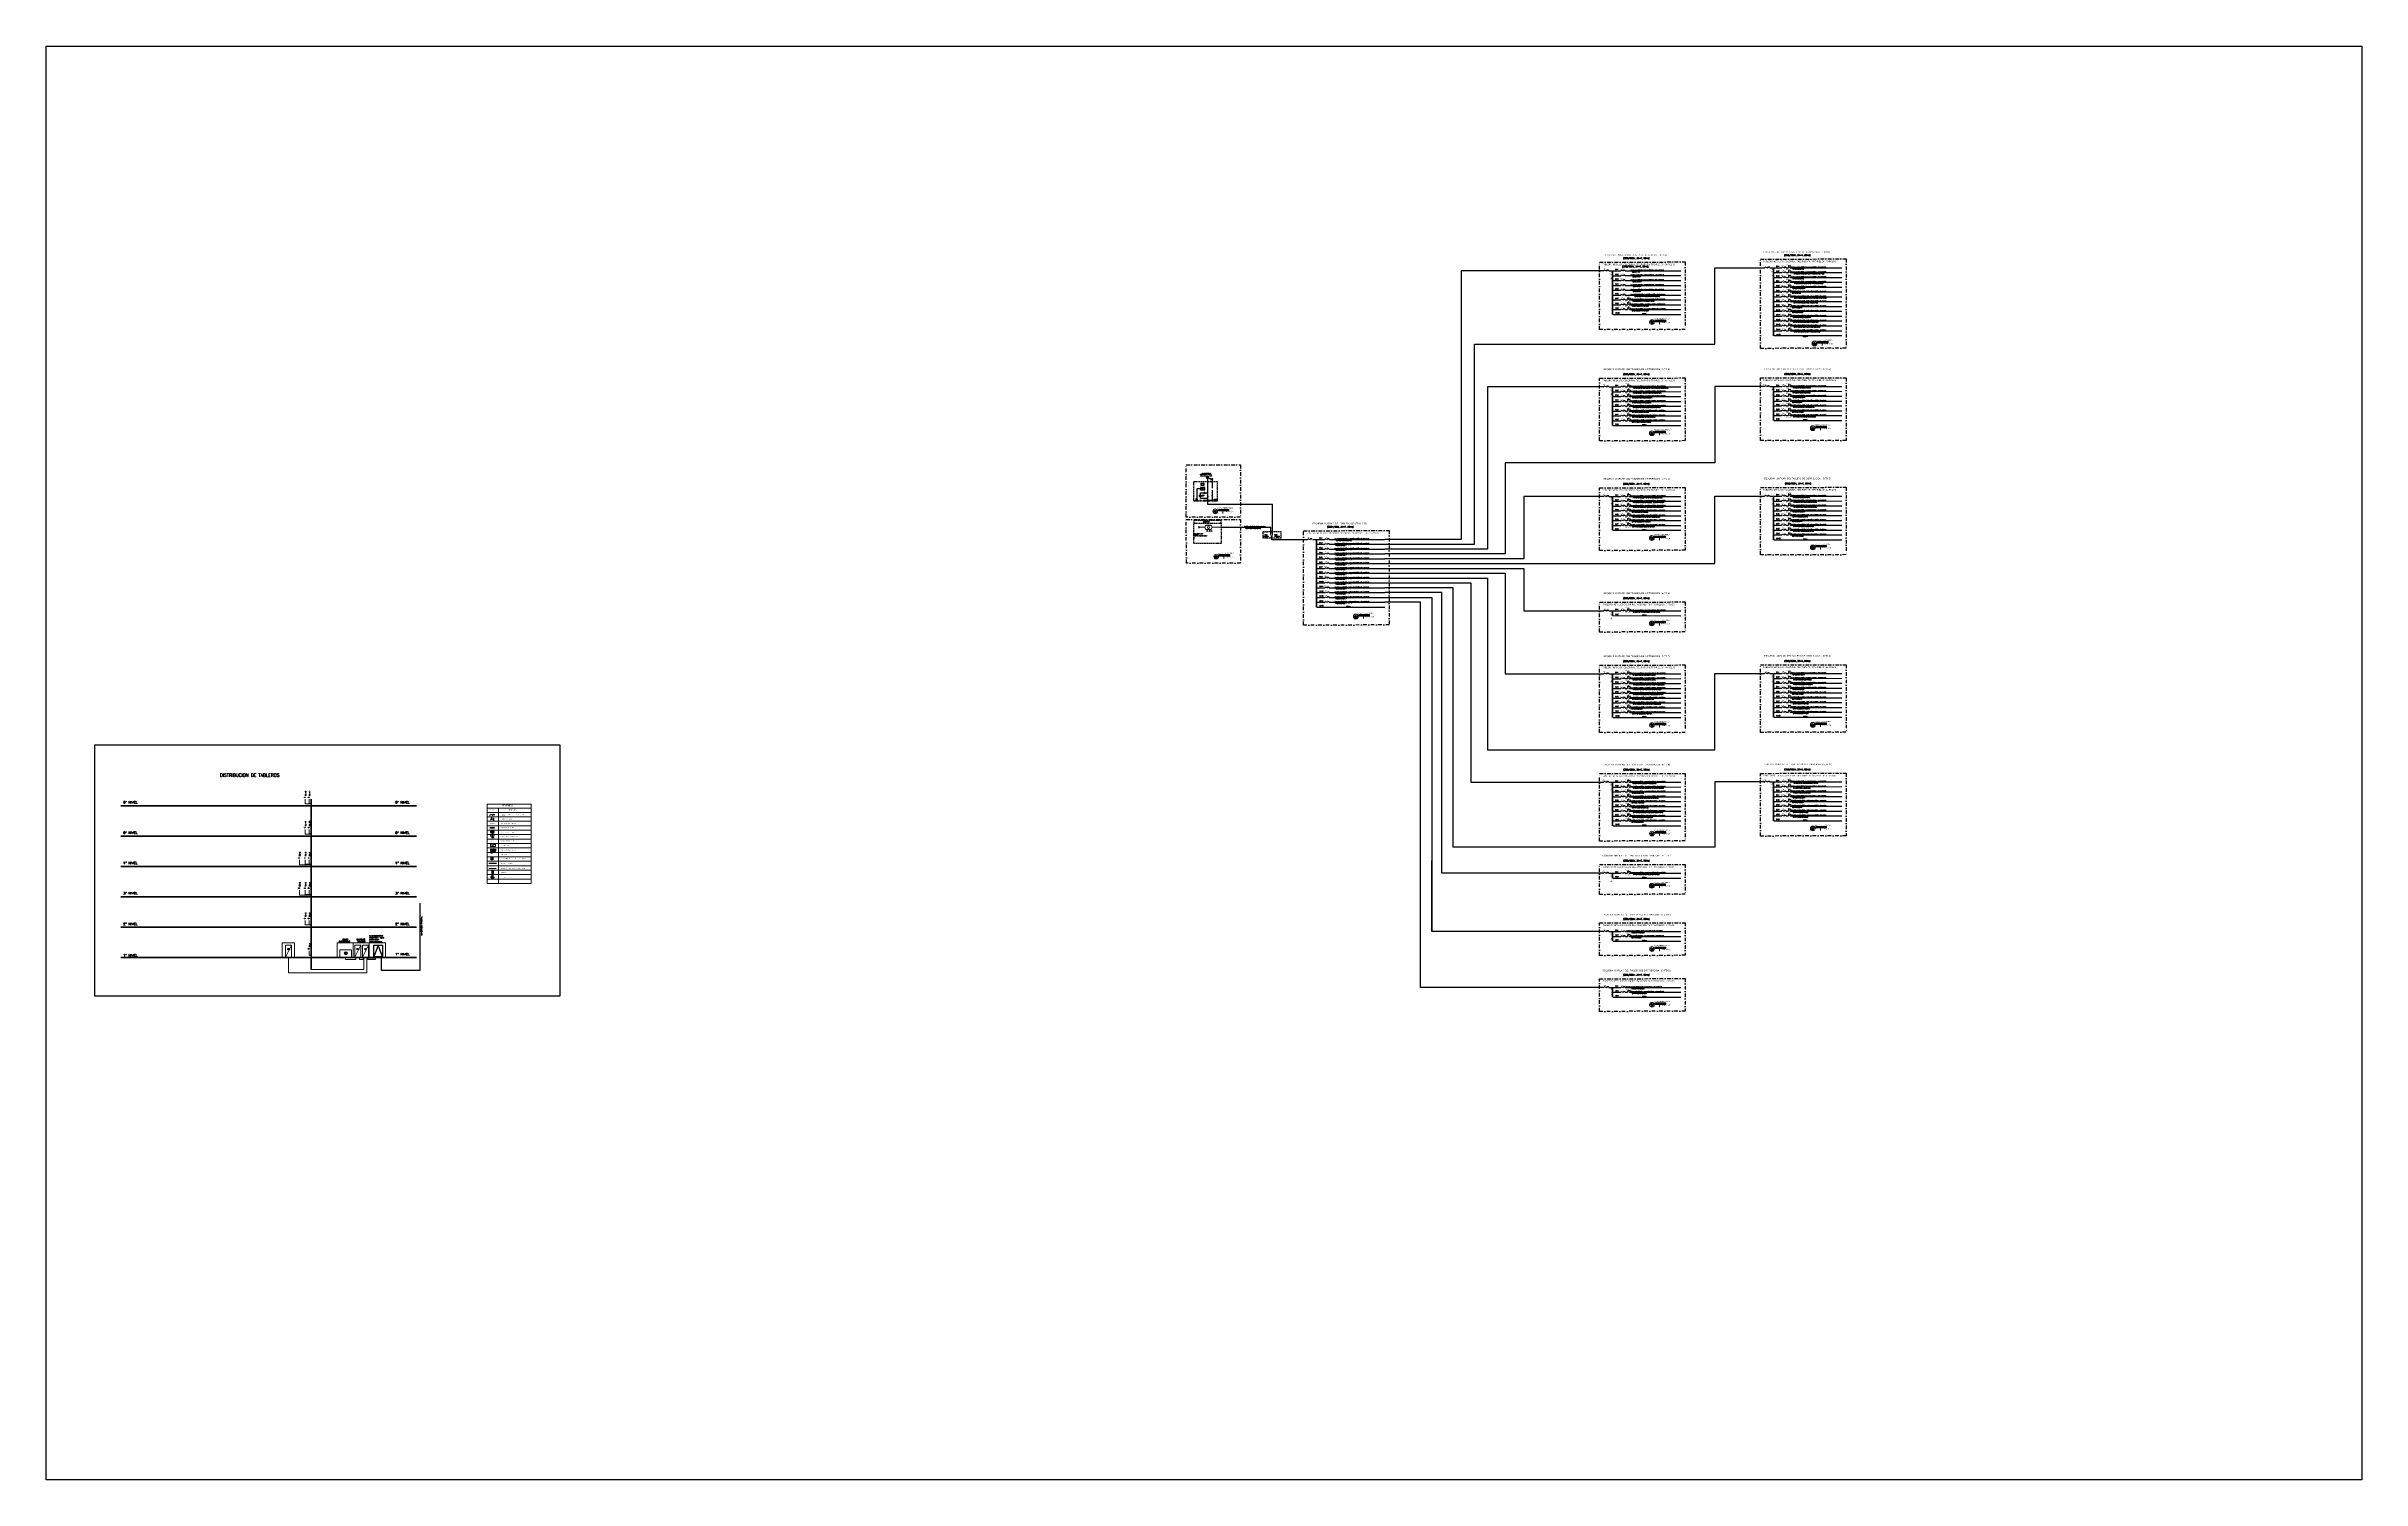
# Model space of a CAD drawing. Header units: inches. Extents: x 1395 to 2352, y -17763 to -17171.
import ezdxf
from ezdxf.enums import TextEntityAlignment as Align

# ---------------------------------------------------------------- set-up
doc = ezdxf.new("R2010")
doc.units = ezdxf.units.IN
for name, pattern in [('CENTER', [20, 12.5, -2.5, 2.5, -2.5]), ('CONTINUA', [0]), ('DASHDOT', [1, 0.5, -0.25, 0, -0.25]), ('DASHED', [0.75, 0.5, -0.25]), ('HIDDEN', [0.375, 0.25, -0.125]), ('HIDDEN2', [0.1875, 0.125, -0.0625]), ('RAYITAS', [0.375, 0.25, -0.125])]:
    doc.linetypes.add(name, pattern=pattern)
for name, color, linetype, lineweight in [('0-TEXTO Indicativo', 7, 'Continuous', 0), ('00 IE BUZON', 4, 'Continuous', 13), ('00 IE TABLERO IE', 4, 'Continuous', 25), ('01', 242, 'Continuous', 13), ('Barras', 13, 'Continuous', 0), ('Cables alumbrado', 2, 'Continuous', 5), ('COM', 5, 'Continuous', 5), ('E_N2XH', 6, 'Continuous', 20), ('E_SET', 3, 'Continuous', 30), ('E_TD', 4, 'Continuous', 25), ('IE-LUMINARIA CTO. EMERGENCIA', 1, 'Continuous', 30), ('IE-TEXTO-ALIMENTADORES', 3, 'Continuous', 5), ('PISO-X', 2, 'Continuous', 35), ('pluma6', 191, 'Continuous', 0), ('SUBTITULO', 3, 'Continuous', 5), ('TABLERO IE', 4, 'Continuous', 25), ('telerruptor', 71, 'Continuous', 30), ('TEXTO', 7, 'Continuous', 15)]:
    doc.layers.add(name, color=color, linetype=linetype, lineweight=lineweight)
for name, color, linetype in [('0.4', 4, 'Continuous'), ('DATA', 7, 'DASHED'), ('FUERZA', 150, 'Continuous'), ('Layer1', 1, 'Continuous'), ('LINEA', 251, 'Continuous'), ('PROYECCIONES 0.2', 2, 'HIDDEN'), ('tablero', 1, 'Continuous'), ('TEX', 251, 'Continuous'), ('TEXTO 0.3', 3, 'Continuous'), ('TEXTO 0.4', 4, 'Continuous'), ('TEXTO ELE.UNIFILAR', 2, 'Continuous')]:
    doc.layers.add(name, color=color, linetype=linetype)
doc.styles.add('Arial', font='arial.ttf')
doc.styles.add('CANGREJO80', font='romans.shx', dxfattribs={"width": 1.08, "height": 0.08})
doc.styles.add('kronen', font='GOTHIC.TTF')
doc.styles.add('RAUL-LTBT', font='swissl.ttf', dxfattribs={"height": 0.05})
doc.styles.add('ROMAND', font='romand__.ttf', dxfattribs={"width": 1.2, "height": 0.1})
doc.styles.add('Romans', font='romans.shx')
doc.styles.add('ROMANT', font='romant', dxfattribs={"width": 1.5, "height": 0.5})
doc.styles.add('ROTULO1', font='arial.ttf', dxfattribs={"width": 1.2})
doc.styles.get("Standard").update_dxf_attribs({"font": 'arial.ttf'})

# ---------------------------------------------------------------- blocks, each defined once
blk = doc.blocks.new('T5015')
at = {"layer": '00 IE TABLERO IE'}
for p, q in [((-0.25, -0.2), (0.25, 0)), ((-0.25, 0), (0.25, 0)), ((-0.25, 0), (-0.25, -0.2)), ((0.25, 0), (0.25, -0.2)), ((-0.25, -0.2), (0.25, -0.2))]:
    blk.add_line(p, q, dxfattribs=at)
blk.add_solid([(-0.25, -0.2), (0.25, 0), (0.25, -0.2)], dxfattribs=at)
blk = doc.blocks.new('TD')
blk.add_hatch(color=256).paths.add_polyline_path([(-0.65, 0.35), (-0.65, 0.05), (-0.05, 0.05)])
blk.add_line((-0.65, 0.35), (-0.05, 0.05))
blk.add_lwpolyline([(-0.65, 0.05), (-0.05, 0.05), (-0.05, 0.35), (-0.65, 0.35)], close=True)
blk = doc.blocks.new('vbnm')
at = {"layer": 'Cables alumbrado'}
for p, q in [((2288.89, 869.91), (2288.97, 869.82)), ((2288.89, 869.82), (2288.97, 869.91)), ((2289.23, 869.86), (2288.92, 870)), ((2288.98, 870.19), (2289.09, 870.19)), ((2288.98, 870.08), (2288.98, 870.19)), ((2289.09, 870.08), (2288.98, 870.08)), ((2289, 870.23), (2289.07, 870.23)), ((2289.03, 870.23), (2289.03, 870.08)), ((2289.09, 870.19), (2289.09, 870.08))]:
    blk.add_line(p, q, dxfattribs=at)
at = {"layer": 'Cables alumbrado', "linetype": 'HIDDEN2', "ltscale": 0.5}
for p, q in [((2288.98, 870.14), (2289.35, 870.14)), ((2289.03, 870.08), (2289.03, 869.95)), ((2289.35, 870.14), (2289.35, 869.97))]:
    blk.add_line(p, q, dxfattribs=at)
at = {"layer": 'Cables alumbrado'}
blk.add_ellipse((2289.35, 869.89), major_axis=(0, -0.084), ratio=0.466666, dxfattribs=at)
blk = doc.blocks.new('SPAT')
at = {"layer": 'DATA', "color": 3, "linetype": 'Continuous', "lineweight": 25}
for p, q in [((-0.7, 0.2), (0.7, 0.2)), ((-0.4, 0), (0.4, 0)), ((0, 0.2), (0, 0.8)), ((-0.1, -0.2), (0.1, -0.2))]:
    blk.add_line(p, q, dxfattribs=at)
blk.add_circle((0, 0.2), 0.918, dxfattribs=at)
blk = doc.blocks.new('TIERRA')
at = {"layer": 'TEXTO', "color": 4}
for p, q in [((0, 8.6), (3.6, 8.6)), ((0, 0), (5, 2.5)), ((5, -2.5), (0, 0)), ((3.6, 8.9), (3.6, 16.5)), ((3.6, 16.5), (7.5, 16.5)), ((3.6, 8.6), (6, 12.1)), ((3.6, 8.6), (5.7, 5.3)), ((5, -2.5), (5, 2.5))]:
    blk.add_line(p, q, dxfattribs=at)
at = {"layer": 'TEXTO', "color": 60, "const_width": 0.6, "flags": 128}
for points in [[(7.5, 14.8), (7.5, 18.1)], [(8.8, 15.5), (8.8, 17.5)], [(9.9, 16.2), (9.9, 16.8)]]:
    blk.add_lwpolyline(points, dxfattribs=at)
blk = doc.blocks.new('SET')
at = {"layer": 'E_SET'}
for points in [[(1, 0.75), (1, -0.75), (-1, -0.75), (-1, 0.75), (1, 0.75)], [(1, 0.75), (-1, 0), (1, -0.75)]]:
    blk.add_lwpolyline(points, dxfattribs=at)
blk = doc.blocks.new('trlrrruptor')
at = {"layer": 'telerruptor'}
for p, q in [((1903, -16801), (1910, -16794)), ((1903, -16794), (1910, -16801)), ((1906, -16798), (1915, -16798)), ((1908, -16762), (1939, -16762)), ((1915, -16798), (1933, -16785)), ((1923, -16753), (1923, -16755)), ((1923, -16757), (1923, -16759)), ((1924, -16781), (1924, -16791)), ((1929, -16801), (1937, -16794)), ((1929, -16794), (1937, -16801))]:
    blk.add_line(p, q, dxfattribs=at)
blk.add_lwpolyline([(1918, -16751), (1930, -16751), (1930, -16781), (1918, -16781)], close=True, dxfattribs=at)
blk.add_lwpolyline([(1923, -16755), (1925, -16756), (1923, -16757)], dxfattribs=at)
blk = doc.blocks.new('CONECCION A TIERA')
at = {"color": 50}
for p, q in [((51.11, 41.83), (49.75, 41.83)), ((49.91, 41.52), (50.94, 41.52)), ((50.14, 41.2), (50.72, 41.2)), ((50.43, 41.83), (50.43, 42.38))]:
    blk.add_line(p, q, dxfattribs=at)
at = {"layer": 'Barras'}
for p, q in [((52.12, 42.18), (51.95, 42.35)), ((52.74, 42.18), (52.58, 42.35)), ((53.37, 42.18), (53.21, 42.35)), ((53.6, 41.95), (53.6, 40.96)), ((54, 42.18), (53.83, 42.35)), ((54.63, 42.18), (54.46, 42.35)), ((55.26, 42.18), (55.09, 42.35)), ((55.88, 42.18), (55.72, 42.35))]:
    blk.add_line(p, q, dxfattribs=at)
at = {"layer": 'Barras', "elevation": 0}
for points in [[(51.72, 41.95), (52.35, 41.95), (52.35, 42.58), (51.72, 42.58)], [(52.35, 41.95), (52.97, 41.95), (52.97, 42.58), (52.35, 42.58)], [(52.97, 41.95), (53.6, 41.95), (53.6, 42.58), (52.97, 42.58)], [(53.6, 41.95), (54.23, 41.95), (54.23, 42.58), (53.6, 42.58)], [(54.23, 41.95), (54.86, 41.95), (54.86, 42.58), (54.23, 42.58)], [(54.86, 41.95), (55.49, 41.95), (55.49, 42.58), (54.86, 42.58)], [(55.49, 41.95), (56.11, 41.95), (56.11, 42.58), (55.49, 42.58)]]:
    blk.add_lwpolyline(points, close=True, dxfattribs=at)
at = {"layer": 'Barras'}
for centre, radius in [((50.43, 41.77), 0.982), ((52.03, 42.26), 0.118), ((52.66, 42.26), 0.118), ((53.29, 42.26), 0.118), ((53.92, 42.26), 0.118), ((54.54, 42.26), 0.118), ((55.17, 42.26), 0.118), ((55.8, 42.26), 0.118)]:
    blk.add_circle(centre, radius, dxfattribs=at)
for start, end in [(0, 180), (180, 0)]:
    blk.add_arc((53.6, 40.96), 0.0268, start, end, dxfattribs=at)

msp = doc.modelspace()

# ---------------------------------------------------------------- linework, layer by layer
at = {"elevation": 0}
msp.add_lwpolyline([(1877.78, -17358.28), (1878.98, -17358.28), (1878.98, -17359.05), (1877.78, -17359.05)], close=True, dxfattribs=at)
at = {"color": 4}
msp.add_lwpolyline([(1415.15, -17459.78), (1607.35, -17459.78), (1607.35, -17563.69), (1415.15, -17563.69)], close=True, dxfattribs=at)
at = {"layer": '0.4', "color": 240}
for p, q in [((2038.58, -17263.98), (2038.83, -17263.73)), ((2038.83, -17263.98), (2038.58, -17263.73)), ((2038.9, -17263.44), (2040.1, -17263.86)), ((2045.71, -17263.98), (2045.95, -17263.73)), ((2045.95, -17263.98), (2045.71, -17263.73)), ((2045.99, -17263.51), (2046.99, -17263.86)), ((2105.09, -17262.71), (2105.34, -17262.47)), ((2105.34, -17262.71), (2105.09, -17262.47)), ((2105.41, -17262.18), (2106.61, -17262.59)), ((2112.21, -17262.71), (2112.46, -17262.47)), ((2112.46, -17262.71), (2112.21, -17262.47)), ((2112.21, -17264.72), (2112.46, -17264.47)), ((2112.46, -17264.72), (2112.21, -17264.47)), ((2112.5, -17262.25), (2113.5, -17262.59)), ((2112.5, -17264.25), (2113.5, -17264.59)), ((2045.69, -17271.98), (2045.94, -17271.73)), ((2045.94, -17271.98), (2045.69, -17271.73)), ((2045.69, -17273.98), (2045.94, -17273.73)), ((2045.94, -17273.98), (2045.69, -17273.73)), ((2045.71, -17265.98), (2045.95, -17265.73)), ((2045.95, -17265.98), (2045.71, -17265.73)), ((2045.71, -17267.98), (2045.95, -17267.73)), ((2045.95, -17267.98), (2045.71, -17267.73)), ((2045.71, -17269.98), (2045.95, -17269.73)), ((2045.95, -17269.98), (2045.71, -17269.73)), ((2045.95, -17267.51), (2046.96, -17267.85)), ((2045.95, -17269.51), (2046.96, -17269.85)), ((2045.95, -17271.51), (2046.96, -17271.85)), ((2045.95, -17273.51), (2046.96, -17273.85)), ((2045.99, -17265.51), (2046.99, -17265.85)), ((2112.2, -17270.72), (2112.45, -17270.47)), ((2112.45, -17270.72), (2112.2, -17270.47)), ((2112.2, -17272.72), (2112.45, -17272.47)), ((2112.45, -17272.72), (2112.2, -17272.47)), ((2112.21, -17266.72), (2112.46, -17266.47)), ((2112.46, -17266.72), (2112.21, -17266.47)), ((2112.21, -17268.72), (2112.46, -17268.47)), ((2112.46, -17268.72), (2112.21, -17268.47)), ((2112.46, -17266.25), (2113.47, -17266.59)), ((2112.46, -17268.25), (2113.47, -17268.59)), ((2112.46, -17270.25), (2113.47, -17270.59)), ((2112.46, -17272.25), (2113.47, -17272.59)), ((2045.69, -17275.98), (2045.94, -17275.73)), ((2045.94, -17275.98), (2045.69, -17275.73)), ((2045.71, -17277.98), (2045.95, -17277.73)), ((2045.95, -17277.98), (2045.71, -17277.73)), ((2045.74, -17279.98), (2045.98, -17279.73)), ((2045.98, -17279.98), (2045.74, -17279.73)), ((2045.95, -17275.51), (2046.96, -17275.85)), ((2045.95, -17277.51), (2046.96, -17277.86)), ((2045.99, -17279.51), (2046.99, -17279.86)), ((2112.2, -17274.72), (2112.45, -17274.47)), ((2112.45, -17274.72), (2112.2, -17274.47)), ((2112.21, -17276.72), (2112.46, -17276.47)), ((2112.46, -17276.72), (2112.21, -17276.47)), ((2112.21, -17278.72), (2112.46, -17278.47)), ((2112.46, -17278.72), (2112.21, -17278.47)), ((2112.21, -17280.72), (2112.46, -17280.47)), ((2112.46, -17280.72), (2112.21, -17280.47)), ((2112.24, -17282.72), (2112.48, -17282.47)), ((2112.48, -17282.72), (2112.24, -17282.47)), ((2112.46, -17274.25), (2113.47, -17274.59)), ((2112.46, -17276.25), (2113.47, -17276.59)), ((2112.47, -17278.25), (2113.48, -17278.59)), ((2112.47, -17280.25), (2113.48, -17280.59)), ((2112.49, -17282.25), (2113.49, -17282.6)), ((2112.23, -17284.72), (2112.48, -17284.47)), ((2112.48, -17284.72), (2112.23, -17284.47)), ((2112.24, -17286.72), (2112.48, -17286.47)), ((2112.48, -17286.72), (2112.24, -17286.47)), ((2112.25, -17288.72), (2112.49, -17288.47)), ((2112.49, -17288.72), (2112.25, -17288.47)), ((2112.48, -17284.25), (2113.49, -17284.6)), ((2112.49, -17286.25), (2113.49, -17286.59)), ((2112.5, -17288.25), (2113.5, -17288.59)), ((2038.58, -17311.93), (2038.83, -17311.69)), ((2038.83, -17311.93), (2038.58, -17311.69)), ((2038.9, -17311.4), (2040.1, -17311.81)), ((2045.71, -17311.93), (2045.95, -17311.69)), ((2045.95, -17311.93), (2045.71, -17311.69)), ((2045.99, -17311.47), (2046.99, -17311.81)), ((2105.09, -17311.82), (2105.34, -17311.57)), ((2105.34, -17311.82), (2105.09, -17311.57)), ((2105.41, -17311.28), (2106.61, -17311.7)), ((2112.21, -17311.82), (2112.46, -17311.57)), ((2112.46, -17311.82), (2112.21, -17311.57)), ((2112.5, -17311.35), (2113.5, -17311.7)), ((2045.69, -17319.93), (2045.94, -17319.69)), ((2045.94, -17319.93), (2045.69, -17319.69)), ((2045.69, -17321.93), (2045.94, -17321.69)), ((2045.94, -17321.93), (2045.69, -17321.69)), ((2045.71, -17313.93), (2045.95, -17313.69)), ((2045.95, -17313.93), (2045.71, -17313.69)), ((2045.71, -17315.93), (2045.95, -17315.69)), ((2045.95, -17315.93), (2045.71, -17315.69)), ((2045.71, -17317.93), (2045.95, -17317.69)), ((2045.95, -17317.93), (2045.71, -17317.69)), ((2045.95, -17315.47), (2046.96, -17315.81)), ((2045.95, -17317.47), (2046.96, -17317.81)), ((2045.95, -17319.47), (2046.96, -17319.81)), ((2045.95, -17321.47), (2046.96, -17321.81)), ((2045.99, -17313.47), (2046.99, -17313.81)), ((2112.2, -17319.82), (2112.45, -17319.58)), ((2112.45, -17319.82), (2112.2, -17319.58)), ((2112.2, -17321.82), (2112.45, -17321.58)), ((2112.45, -17321.82), (2112.2, -17321.58)), ((2112.21, -17313.82), (2112.46, -17313.57)), ((2112.46, -17313.82), (2112.21, -17313.57)), ((2112.21, -17315.82), (2112.46, -17315.57)), ((2112.46, -17315.82), (2112.21, -17315.57)), ((2112.21, -17317.82), (2112.46, -17317.58)), ((2112.46, -17317.82), (2112.21, -17317.58)), ((2112.46, -17315.35), (2113.47, -17315.7)), ((2112.46, -17317.35), (2113.47, -17317.7)), ((2112.46, -17319.35), (2113.47, -17319.7)), ((2112.46, -17321.35), (2113.47, -17321.7)), ((2112.5, -17313.35), (2113.5, -17313.7)), ((2045.69, -17323.94), (2045.94, -17323.69)), ((2045.94, -17323.94), (2045.69, -17323.69)), ((2045.71, -17325.94), (2045.95, -17325.69)), ((2045.95, -17325.94), (2045.71, -17325.69)), ((2045.95, -17323.47), (2046.96, -17323.81)), ((2045.95, -17325.47), (2046.96, -17325.81)), ((2112.2, -17323.82), (2112.45, -17323.58)), ((2112.45, -17323.82), (2112.2, -17323.58)), ((2112.46, -17323.35), (2113.47, -17323.7)), ((2038.58, -17357.22), (2038.83, -17356.98)), ((2038.83, -17357.22), (2038.58, -17356.98)), ((2038.9, -17356.69), (2040.1, -17357.1)), ((2045.71, -17357.22), (2045.95, -17356.98)), ((2045.95, -17357.22), (2045.71, -17356.98)), ((2045.71, -17359.22), (2045.95, -17358.98)), ((2045.95, -17359.22), (2045.71, -17358.98)), ((2045.99, -17356.76), (2046.99, -17357.1)), ((2045.99, -17358.75), (2046.99, -17359.1)), ((2105.09, -17357.11), (2105.34, -17356.86)), ((2105.34, -17357.11), (2105.09, -17356.86)), ((2105.41, -17356.57), (2106.61, -17356.99)), ((2112.21, -17357.11), (2112.46, -17356.86)), ((2112.46, -17357.11), (2112.21, -17356.86)), ((2112.21, -17359.11), (2112.46, -17358.86)), ((2112.46, -17359.11), (2112.21, -17358.86)), ((2112.5, -17356.64), (2113.5, -17356.99)), ((2112.5, -17358.64), (2113.5, -17358.98)), ((2045.69, -17365.22), (2045.94, -17364.98)), ((2045.94, -17365.22), (2045.69, -17364.98)), ((2045.69, -17367.22), (2045.94, -17366.98)), ((2045.94, -17367.22), (2045.69, -17366.98)), ((2045.69, -17369.22), (2045.94, -17368.98)), ((2045.94, -17369.22), (2045.69, -17368.98)), ((2045.71, -17361.22), (2045.95, -17360.98)), ((2045.95, -17361.22), (2045.71, -17360.98)), ((2045.71, -17363.22), (2045.95, -17362.98)), ((2045.95, -17363.22), (2045.71, -17362.98)), ((2045.95, -17360.75), (2046.96, -17361.1)), ((2045.95, -17362.75), (2046.96, -17363.1)), ((2045.95, -17364.75), (2046.96, -17365.1)), ((2045.95, -17366.75), (2046.96, -17367.1)), ((2045.95, -17368.76), (2046.96, -17369.1)), ((2112.2, -17365.11), (2112.45, -17364.86)), ((2112.45, -17365.11), (2112.2, -17364.86)), ((2112.2, -17367.11), (2112.45, -17366.86)), ((2112.45, -17367.11), (2112.2, -17366.86)), ((2112.2, -17369.11), (2112.45, -17368.86)), ((2112.45, -17369.11), (2112.2, -17368.86)), ((2112.21, -17361.11), (2112.46, -17360.86)), ((2112.46, -17361.11), (2112.21, -17360.86)), ((2112.21, -17363.11), (2112.46, -17362.86)), ((2112.46, -17363.11), (2112.21, -17362.86)), ((2112.46, -17360.64), (2113.47, -17360.98)), ((2112.46, -17362.64), (2113.47, -17362.98)), ((2112.46, -17364.64), (2113.47, -17364.98)), ((2112.46, -17366.64), (2113.47, -17366.98)), ((2112.46, -17368.64), (2113.47, -17368.98)), ((1916.23, -17374.97), (1916.48, -17374.73)), ((1916.48, -17374.98), (1916.23, -17374.74)), ((1916.52, -17374.51), (1917.52, -17374.85)), ((1923.36, -17374.98), (1923.6, -17374.74)), ((1923.6, -17374.98), (1923.36, -17374.74)), ((1923.36, -17376.98), (1923.6, -17376.74)), ((1923.6, -17376.98), (1923.36, -17376.74)), ((1923.36, -17378.98), (1923.6, -17378.74)), ((1923.6, -17378.98), (1923.36, -17378.74)), ((1923.61, -17378.51), (1924.61, -17378.86)), ((1923.64, -17374.51), (1924.65, -17374.86)), ((1923.64, -17376.51), (1924.65, -17376.86)), ((2112.21, -17371.11), (2112.46, -17370.86)), ((2112.46, -17371.11), (2112.21, -17370.86)), ((2112.25, -17373.11), (2112.49, -17372.86)), ((2112.49, -17373.11), (2112.25, -17372.86)), ((2112.46, -17370.64), (2113.47, -17370.99)), ((2112.5, -17372.64), (2113.5, -17372.99)), ((1923.35, -17382.98), (1923.59, -17382.74)), ((1923.59, -17382.98), (1923.35, -17382.74)), ((1923.35, -17384.98), (1923.59, -17384.74)), ((1923.59, -17384.98), (1923.35, -17384.74)), ((1923.35, -17386.98), (1923.59, -17386.74)), ((1923.59, -17386.98), (1923.35, -17386.74)), ((1923.36, -17380.98), (1923.6, -17380.74)), ((1923.6, -17380.98), (1923.36, -17380.74)), ((1923.36, -17388.98), (1923.6, -17388.74)), ((1923.6, -17388.98), (1923.36, -17388.74)), ((1923.61, -17380.51), (1924.61, -17380.86)), ((1923.61, -17382.51), (1924.61, -17382.86)), ((1923.61, -17384.51), (1924.61, -17384.86)), ((1923.61, -17386.51), (1924.61, -17386.86)), ((1923.61, -17388.52), (1924.61, -17388.86)), ((1923.36, -17390.98), (1923.6, -17390.74)), ((1923.6, -17390.98), (1923.36, -17390.74)), ((1923.36, -17392.98), (1923.6, -17392.74)), ((1923.6, -17392.98), (1923.36, -17392.74)), ((1923.38, -17394.98), (1923.63, -17394.74)), ((1923.63, -17394.98), (1923.38, -17394.74)), ((1923.38, -17396.98), (1923.62, -17396.74)), ((1923.62, -17396.98), (1923.38, -17396.74)), ((1923.62, -17390.51), (1924.62, -17390.86)), ((1923.62, -17392.51), (1924.62, -17392.86)), ((1923.63, -17394.52), (1924.63, -17394.86)), ((1923.63, -17396.52), (1924.63, -17396.86)), ((1923.38, -17398.98), (1923.63, -17398.74)), ((1923.63, -17398.98), (1923.38, -17398.74)), ((1923.39, -17400.98), (1923.64, -17400.74)), ((1923.64, -17400.98), (1923.39, -17400.74)), ((1923.64, -17398.53), (1924.64, -17398.87)), ((1923.64, -17400.51), (1924.64, -17400.86)), ((2038.58, -17404.51), (2038.83, -17404.26)), ((2038.83, -17404.51), (2038.58, -17404.26)), ((2038.9, -17403.97), (2040.1, -17404.38)), ((2045.71, -17404.51), (2045.95, -17404.26)), ((2045.95, -17404.51), (2045.71, -17404.26)), ((2045.99, -17404.04), (2046.99, -17404.38)), ((2038.58, -17430.55), (2038.83, -17430.3)), ((2038.83, -17430.55), (2038.58, -17430.3)), ((2038.9, -17430.01), (2040.1, -17430.43)), ((2045.71, -17430.55), (2045.95, -17430.3)), ((2045.95, -17430.55), (2045.71, -17430.3)), ((2045.71, -17432.55), (2045.95, -17432.3)), ((2045.95, -17432.55), (2045.71, -17432.3)), ((2045.71, -17434.55), (2045.95, -17434.3)), ((2045.95, -17434.55), (2045.71, -17434.3)), ((2045.71, -17436.55), (2045.95, -17436.3)), ((2045.95, -17436.55), (2045.71, -17436.3)), ((2045.95, -17434.08), (2046.96, -17434.42)), ((2045.95, -17436.08), (2046.96, -17436.42)), ((2045.99, -17430.08), (2046.99, -17430.43)), ((2045.99, -17432.08), (2046.99, -17432.42)), ((2105.09, -17430.43), (2105.34, -17430.19)), ((2105.34, -17430.43), (2105.09, -17430.19)), ((2105.41, -17429.9), (2106.61, -17430.31)), ((2112.21, -17430.43), (2112.46, -17430.19)), ((2112.46, -17430.43), (2112.21, -17430.19)), ((2112.21, -17432.43), (2112.46, -17432.19)), ((2112.46, -17432.43), (2112.21, -17432.19)), ((2112.21, -17434.43), (2112.46, -17434.19)), ((2112.46, -17434.43), (2112.21, -17434.19)), ((2112.21, -17436.43), (2112.46, -17436.19)), ((2112.46, -17436.43), (2112.21, -17436.19)), ((2112.46, -17433.97), (2113.47, -17434.31)), ((2112.46, -17435.97), (2113.47, -17436.31)), ((2112.5, -17429.97), (2113.5, -17430.31)), ((2112.5, -17431.97), (2113.5, -17432.31)), ((2045.69, -17438.55), (2045.94, -17438.3)), ((2045.94, -17438.55), (2045.69, -17438.3)), ((2045.69, -17440.55), (2045.94, -17440.3)), ((2045.94, -17440.55), (2045.69, -17440.3)), ((2045.69, -17442.55), (2045.94, -17442.3)), ((2045.94, -17442.55), (2045.69, -17442.3)), ((2045.71, -17444.55), (2045.95, -17444.3)), ((2045.95, -17444.55), (2045.71, -17444.3)), ((2045.74, -17446.55), (2045.98, -17446.31)), ((2045.98, -17446.55), (2045.74, -17446.31)), ((2045.95, -17438.08), (2046.96, -17438.42)), ((2045.95, -17440.08), (2046.96, -17440.43)), ((2045.95, -17442.08), (2046.96, -17442.43)), ((2045.95, -17444.08), (2046.96, -17444.43)), ((2045.99, -17446.08), (2046.99, -17446.43)), ((2112.2, -17438.43), (2112.45, -17438.19)), ((2112.45, -17438.43), (2112.2, -17438.19)), ((2112.2, -17440.43), (2112.45, -17440.19)), ((2112.45, -17440.43), (2112.2, -17440.19)), ((2112.2, -17442.43), (2112.45, -17442.19)), ((2112.45, -17442.43), (2112.2, -17442.19)), ((2112.21, -17444.43), (2112.46, -17444.19)), ((2112.46, -17444.43), (2112.21, -17444.19)), ((2112.25, -17446.43), (2112.49, -17446.19)), ((2112.49, -17446.43), (2112.25, -17446.19)), ((2112.46, -17437.97), (2113.47, -17438.31)), ((2112.46, -17439.97), (2113.47, -17440.31)), ((2112.46, -17441.97), (2113.47, -17442.31)), ((2112.46, -17443.97), (2113.47, -17444.31)), ((2112.5, -17445.97), (2113.5, -17446.31)), ((2038.9, -17474.83), (2040.1, -17475.24)), ((2045.99, -17474.9), (2046.99, -17475.24)), ((2105.09, -17475.25), (2105.34, -17475)), ((2105.34, -17475.25), (2105.09, -17475)), ((2105.41, -17474.71), (2106.61, -17475.13)), ((2112.21, -17475.25), (2112.46, -17475)), ((2112.46, -17475.25), (2112.21, -17475)), ((2112.5, -17474.78), (2113.5, -17475.13)), ((2038.58, -17475.36), (2038.83, -17475.12)), ((2038.83, -17475.36), (2038.58, -17475.12)), ((2045.69, -17483.36), (2045.94, -17483.12)), ((2045.94, -17483.36), (2045.69, -17483.12)), ((2045.71, -17475.36), (2045.95, -17475.12)), ((2045.95, -17475.36), (2045.71, -17475.12)), ((2045.71, -17477.36), (2045.95, -17477.12)), ((2045.95, -17477.36), (2045.71, -17477.12)), ((2045.71, -17479.36), (2045.95, -17479.12)), ((2045.95, -17479.36), (2045.71, -17479.12)), ((2045.71, -17481.36), (2045.95, -17481.12)), ((2045.95, -17481.36), (2045.71, -17481.12)), ((2045.95, -17478.9), (2046.96, -17479.24)), ((2045.95, -17480.9), (2046.96, -17481.24)), ((2045.95, -17482.9), (2046.96, -17483.24)), ((2045.99, -17476.9), (2046.99, -17477.24)), ((2112.2, -17483.25), (2112.45, -17483)), ((2112.45, -17483.25), (2112.2, -17483)), ((2112.21, -17477.25), (2112.46, -17477)), ((2112.46, -17477.25), (2112.21, -17477)), ((2112.21, -17479.25), (2112.46, -17479)), ((2112.46, -17479.25), (2112.21, -17479)), ((2112.21, -17481.25), (2112.46, -17481)), ((2112.46, -17481.25), (2112.21, -17481)), ((2112.46, -17478.78), (2113.47, -17479.12)), ((2112.46, -17480.78), (2113.47, -17481.13)), ((2112.46, -17482.78), (2113.47, -17483.13)), ((2112.5, -17476.78), (2113.5, -17477.12)), ((2045.69, -17485.36), (2045.94, -17485.12)), ((2045.94, -17485.36), (2045.69, -17485.12)), ((2045.69, -17487.36), (2045.94, -17487.12)), ((2045.94, -17487.36), (2045.69, -17487.12)), ((2045.71, -17489.36), (2045.95, -17489.12)), ((2045.95, -17489.36), (2045.71, -17489.12)), ((2045.74, -17491.36), (2045.98, -17491.12)), ((2045.98, -17491.36), (2045.74, -17491.12)), ((2045.95, -17484.9), (2046.96, -17485.24)), ((2045.95, -17486.9), (2046.96, -17487.24)), ((2045.95, -17488.9), (2046.96, -17489.24)), ((2045.99, -17490.9), (2046.99, -17491.24)), ((2112.2, -17485.25), (2112.45, -17485)), ((2112.45, -17485.25), (2112.2, -17485)), ((2112.2, -17487.25), (2112.45, -17487.01)), ((2112.45, -17487.25), (2112.2, -17487.01)), ((2112.21, -17489.25), (2112.46, -17489.01)), ((2112.46, -17489.25), (2112.21, -17489.01)), ((2112.46, -17484.78), (2113.47, -17485.13)), ((2112.46, -17486.78), (2113.47, -17487.13)), ((2112.46, -17488.78), (2113.47, -17489.13)), ((2038.58, -17512.96), (2038.83, -17512.72)), ((2038.83, -17512.96), (2038.58, -17512.72)), ((2038.9, -17512.43), (2040.1, -17512.84)), ((2045.71, -17512.96), (2045.95, -17512.72)), ((2045.95, -17512.96), (2045.71, -17512.72)), ((2045.99, -17512.5), (2046.99, -17512.84)), ((2038.58, -17537.07), (2038.83, -17536.83)), ((2038.83, -17537.07), (2038.58, -17536.83)), ((2038.9, -17536.54), (2040.1, -17536.95)), ((2045.71, -17537.07), (2045.95, -17536.83)), ((2045.95, -17537.07), (2045.71, -17536.83)), ((2045.74, -17539.07), (2045.98, -17538.83)), ((2045.98, -17539.07), (2045.74, -17538.83)), ((2045.99, -17536.61), (2046.99, -17536.95)), ((2046.03, -17538.61), (2047.03, -17538.95)), ((2038.58, -17560.15), (2038.83, -17559.91)), ((2038.83, -17560.15), (2038.58, -17559.91)), ((2038.9, -17559.62), (2040.1, -17560.03)), ((2045.71, -17560.15), (2045.95, -17559.91)), ((2045.95, -17560.15), (2045.71, -17559.91)), ((2045.99, -17559.69), (2046.99, -17560.03)), ((2045.74, -17562.15), (2045.98, -17561.91)), ((2045.98, -17562.15), (2045.74, -17561.91)), ((2046.03, -17561.69), (2047.03, -17562.03))]:
    msp.add_line(p, q, dxfattribs=at)
at = {"layer": '0.4', "color": 5}
for p, q in [((2042.57, -17263.86), (2045.83, -17263.86)), ((2109.08, -17262.59), (2112.34, -17262.59)), ((2115.87, -17262.59), (2137.17, -17262.59)), ((2115.87, -17264.59), (2137.17, -17264.52)), ((2042.56, -17271.86), (2045.82, -17271.86)), ((2042.56, -17273.86), (2045.82, -17273.86)), ((2042.57, -17265.86), (2045.83, -17265.86)), ((2042.57, -17267.86), (2045.83, -17267.86)), ((2042.57, -17269.86), (2045.83, -17269.86)), ((2109.07, -17270.59), (2112.33, -17270.59)), ((2109.07, -17272.59), (2112.33, -17272.59)), ((2109.08, -17264.59), (2112.34, -17264.59)), ((2109.08, -17266.59), (2112.34, -17266.59)), ((2109.08, -17268.59), (2112.34, -17268.59)), ((2115.86, -17270.59), (2137.17, -17270.59)), ((2115.86, -17272.59), (2137.17, -17272.59)), ((2115.87, -17266.59), (2137.17, -17266.59)), ((2115.87, -17268.59), (2137.17, -17268.59)), ((2042.56, -17275.86), (2045.82, -17275.86)), ((2042.57, -17277.86), (2045.83, -17277.86)), ((2042.61, -17279.86), (2045.86, -17279.86)), ((2042.64, -17281.86), (2070.73, -17281.86)), ((2049.35, -17275.86), (2070.66, -17275.86)), ((2049.37, -17277.86), (2070.66, -17277.86)), ((2049.4, -17279.86), (2070.7, -17279.86)), ((2109.07, -17274.59), (2112.33, -17274.59)), ((2109.08, -17276.59), (2112.34, -17276.59)), ((2109.08, -17278.59), (2112.34, -17278.59)), ((2109.08, -17280.59), (2112.34, -17280.59)), ((2109.11, -17282.59), (2112.36, -17282.59)), ((2115.86, -17274.59), (2137.17, -17274.59)), ((2115.87, -17276.59), (2137.17, -17276.59)), ((2115.87, -17278.59), (2137.18, -17278.59)), ((2115.87, -17280.59), (2137.18, -17280.59)), ((2115.88, -17282.59), (2137.18, -17282.59)), ((2109.1, -17284.59), (2112.36, -17284.59)), ((2109.11, -17286.59), (2112.36, -17286.59)), ((2109.11, -17290.59), (2112.36, -17290.59)), ((2109.12, -17288.59), (2112.37, -17288.59)), ((2109.13, -17290.59), (2137.21, -17290.59)), ((2115.89, -17284.59), (2137.19, -17284.59)), ((2115.9, -17286.59), (2137.19, -17286.59)), ((2115.91, -17288.59), (2137.2, -17288.59)), ((2042.57, -17311.81), (2045.83, -17311.81)), ((2049.37, -17311.81), (2070.66, -17311.81)), ((2109.08, -17311.7), (2112.34, -17311.7)), ((2115.87, -17311.7), (2137.17, -17311.7)), ((2042.56, -17319.81), (2045.82, -17319.81)), ((2042.56, -17321.81), (2045.82, -17321.81)), ((2042.57, -17313.81), (2045.83, -17313.81)), ((2042.57, -17315.81), (2045.83, -17315.81)), ((2042.57, -17317.81), (2045.83, -17317.81)), ((2049.35, -17319.81), (2070.66, -17319.81)), ((2049.35, -17321.81), (2070.66, -17321.81)), ((2049.37, -17313.81), (2070.66, -17313.74)), ((2049.37, -17315.81), (2070.66, -17315.81)), ((2049.37, -17317.81), (2070.66, -17317.81)), ((2109.07, -17319.7), (2112.33, -17319.7)), ((2109.07, -17321.7), (2112.33, -17321.7)), ((2109.08, -17313.7), (2112.34, -17313.7)), ((2109.08, -17315.7), (2112.34, -17315.7)), ((2109.08, -17317.7), (2112.34, -17317.7)), ((2115.86, -17319.7), (2137.17, -17319.7)), ((2115.86, -17321.7), (2137.17, -17321.7)), ((2115.87, -17313.7), (2137.17, -17313.62)), ((2115.87, -17315.7), (2137.17, -17315.7)), ((2115.87, -17317.7), (2137.17, -17317.7)), ((2042.56, -17323.81), (2045.82, -17323.81)), ((2042.57, -17325.81), (2045.83, -17325.81)), ((2042.61, -17327.81), (2070.7, -17327.81)), ((2049.35, -17323.81), (2070.66, -17323.81)), ((2049.37, -17325.81), (2070.66, -17325.81)), ((2109.07, -17323.7), (2112.33, -17323.7)), ((2109.12, -17325.7), (2137.2, -17325.7)), ((2115.86, -17323.7), (2137.17, -17323.7)), ((1875, -17357), (1875, -17360.3)), ((2042.57, -17357.1), (2045.83, -17357.1)), ((2042.57, -17359.1), (2045.83, -17359.1)), ((2049.37, -17357.1), (2070.66, -17357.1)), ((2049.37, -17359.1), (2070.66, -17359.03)), ((2109.08, -17356.99), (2112.34, -17356.99)), ((2109.08, -17358.99), (2112.34, -17358.99)), ((2115.87, -17356.99), (2137.17, -17356.99)), ((2115.87, -17358.99), (2137.17, -17358.91)), ((1875, -17360.25), (1901.83, -17360.25)), ((2042.56, -17365.1), (2045.82, -17365.1)), ((2042.56, -17367.1), (2045.82, -17367.1)), ((2042.56, -17369.1), (2045.82, -17369.1)), ((2042.57, -17361.1), (2045.83, -17361.1)), ((2042.57, -17363.1), (2045.83, -17363.1)), ((2049.35, -17365.1), (2070.66, -17365.1)), ((2049.35, -17367.1), (2070.66, -17367.1)), ((2049.35, -17369.1), (2070.66, -17369.1)), ((2049.37, -17361.1), (2070.66, -17361.1)), ((2049.37, -17363.1), (2070.66, -17363.1)), ((2109.07, -17364.99), (2112.33, -17364.99)), ((2109.07, -17366.99), (2112.33, -17366.99)), ((2109.07, -17368.99), (2112.33, -17368.99)), ((2109.08, -17360.99), (2112.34, -17360.99)), ((2109.08, -17362.99), (2112.34, -17362.99)), ((2115.86, -17364.99), (2137.17, -17364.99)), ((2115.86, -17366.99), (2137.17, -17366.99)), ((2115.86, -17368.99), (2137.17, -17368.99)), ((2115.87, -17360.99), (2137.17, -17360.99)), ((2115.87, -17362.99), (2137.17, -17362.99)), ((1880.61, -17369.85), (1901.18, -17369.85)), ((1901.18, -17372.84), (1901.18, -17369.85)), ((1920.23, -17374.86), (1923.48, -17374.86)), ((1920.23, -17376.86), (1923.48, -17376.86)), ((1920.23, -17378.86), (1923.48, -17378.86)), ((2042.61, -17371.1), (2070.7, -17371.1)), ((2109.08, -17370.99), (2112.34, -17370.99)), ((2109.12, -17372.99), (2112.37, -17372.99)), ((2109.15, -17374.99), (2137.24, -17374.99)), ((2115.87, -17370.99), (2137.17, -17370.99)), ((2115.91, -17372.99), (2137.2, -17372.99)), ((1920.22, -17382.86), (1923.47, -17382.86)), ((1920.22, -17384.86), (1923.47, -17384.86)), ((1920.22, -17386.86), (1923.47, -17386.86)), ((1920.23, -17380.86), (1923.48, -17380.86)), ((1920.23, -17388.86), (1923.48, -17388.86)), ((1920.23, -17390.86), (1923.48, -17390.86)), ((1920.23, -17392.86), (1923.48, -17392.86)), ((1920.25, -17394.86), (1923.5, -17394.86)), ((1920.25, -17396.86), (1923.5, -17396.86)), ((1920.23, -17400.86), (1923.51, -17400.86)), ((1920.25, -17398.86), (1923.5, -17398.86)), ((1920.27, -17402.86), (1948.36, -17402.86)), ((2042.57, -17404.38), (2045.83, -17404.38)), ((2042.61, -17406.38), (2070.7, -17406.39)), ((2049.37, -17404.38), (2070.66, -17404.38)), ((2042.57, -17430.43), (2045.83, -17430.43)), ((2042.57, -17432.43), (2045.83, -17432.43)), ((2042.57, -17434.43), (2045.83, -17434.43)), ((2042.57, -17436.43), (2045.83, -17436.43)), ((2049.37, -17430.43), (2070.66, -17430.43)), ((2049.37, -17432.43), (2070.66, -17432.35)), ((2049.37, -17434.43), (2070.66, -17434.43)), ((2049.37, -17436.43), (2070.66, -17436.43)), ((2109.08, -17430.31), (2112.34, -17430.31)), ((2109.08, -17432.31), (2112.34, -17432.31)), ((2109.08, -17434.31), (2112.34, -17434.31)), ((2109.08, -17436.31), (2112.34, -17436.31)), ((2115.87, -17430.31), (2137.17, -17430.31)), ((2115.87, -17432.31), (2137.17, -17432.24)), ((2115.87, -17434.31), (2137.17, -17434.31)), ((2115.87, -17436.31), (2137.17, -17436.31)), ((2042.56, -17438.43), (2045.82, -17438.43)), ((2042.56, -17440.43), (2045.82, -17440.43)), ((2042.56, -17442.43), (2045.82, -17442.43)), ((2042.57, -17444.43), (2045.83, -17444.43)), ((2049.35, -17438.43), (2070.66, -17438.43)), ((2049.35, -17440.43), (2070.66, -17440.43)), ((2049.35, -17442.43), (2070.66, -17442.43)), ((2049.37, -17444.43), (2070.66, -17444.43)), ((2109.07, -17438.31), (2112.33, -17438.31)), ((2109.07, -17440.31), (2112.33, -17440.31)), ((2109.07, -17442.31), (2112.33, -17442.31)), ((2109.08, -17444.31), (2112.34, -17444.31)), ((2109.12, -17446.31), (2112.37, -17446.31)), ((2115.86, -17438.31), (2137.17, -17438.31)), ((2115.86, -17440.31), (2137.17, -17440.31)), ((2115.86, -17442.31), (2137.17, -17442.31)), ((2115.87, -17444.31), (2137.17, -17444.31)), ((2115.91, -17446.31), (2137.2, -17446.31)), ((2042.61, -17446.43), (2045.86, -17446.43)), ((2042.64, -17448.43), (2070.73, -17448.43)), ((2049.4, -17446.43), (2070.7, -17446.43)), ((2109.15, -17448.31), (2137.24, -17448.31)), ((2042.56, -17483.24), (2045.82, -17483.24)), ((2042.57, -17475.24), (2045.83, -17475.24)), ((2042.57, -17477.24), (2045.83, -17477.24)), ((2042.57, -17479.24), (2045.83, -17479.24)), ((2042.57, -17481.24), (2045.83, -17481.24)), ((2049.35, -17483.24), (2070.66, -17483.24)), ((2049.37, -17475.24), (2070.66, -17475.24)), ((2049.37, -17477.24), (2070.66, -17477.17)), ((2049.37, -17479.24), (2070.66, -17479.24)), ((2049.37, -17481.24), (2070.66, -17481.24)), ((2109.07, -17483.13), (2112.33, -17483.13)), ((2109.08, -17475.13), (2112.34, -17475.13)), ((2109.08, -17477.13), (2112.34, -17477.13)), ((2109.08, -17479.13), (2112.34, -17479.13)), ((2109.08, -17481.13), (2112.34, -17481.13)), ((2115.86, -17483.13), (2137.17, -17483.13)), ((2115.87, -17475.13), (2137.17, -17475.13)), ((2115.87, -17477.13), (2137.17, -17477.05)), ((2115.87, -17479.13), (2137.17, -17479.13)), ((2115.87, -17481.13), (2137.17, -17481.13)), ((2042.56, -17485.24), (2045.82, -17485.24)), ((2042.56, -17487.24), (2045.82, -17487.24)), ((2042.57, -17489.24), (2045.83, -17489.24)), ((2042.61, -17491.24), (2045.86, -17491.24)), ((2042.64, -17493.24), (2070.73, -17493.24)), ((2049.35, -17485.24), (2070.66, -17485.24)), ((2049.35, -17487.24), (2070.66, -17487.24)), ((2049.37, -17489.24), (2070.66, -17489.24)), ((2049.4, -17491.24), (2070.7, -17491.24)), ((2109.07, -17485.13), (2112.33, -17485.13)), ((2109.07, -17487.13), (2112.33, -17487.13)), ((2109.08, -17489.13), (2112.34, -17489.13)), ((2109.12, -17491.13), (2137.2, -17491.13)), ((2115.86, -17485.13), (2137.17, -17485.13)), ((2115.86, -17487.13), (2137.17, -17487.13)), ((2115.87, -17489.13), (2137.17, -17489.13)), ((2042.57, -17512.84), (2045.83, -17512.84)), ((2049.37, -17512.84), (2070.66, -17512.84)), ((2042.61, -17514.84), (2070.7, -17514.84)), ((2038.7, -17536.95), (1967.69, -17536.95)), ((2042.57, -17536.95), (2045.83, -17536.95)), ((2042.61, -17538.95), (2045.86, -17538.95)), ((2042.64, -17540.95), (2070.73, -17540.95)), ((2047.66, -17536.95), (2070.66, -17536.95)), ((2049.4, -17538.95), (2070.7, -17538.95)), ((2042.57, -17560.03), (2045.83, -17560.03)), ((2042.61, -17562.03), (2045.86, -17562.03)), ((2042.64, -17564.03), (2070.73, -17564.03)), ((2049.4, -17562.03), (2070.7, -17562.03))]:
    msp.add_line(p, q, dxfattribs=at)
at = {"layer": '0.4', "color": 5, "ltscale": 0.075}
for p, q in [((2114.17, -17262.59), (2115.04, -17262.59)), ((2114.17, -17264.59), (2115.04, -17264.59)), ((2114.17, -17266.59), (2115.04, -17266.59)), ((2114.17, -17268.59), (2115.04, -17268.59)), ((2114.17, -17270.59), (2115.04, -17270.59)), ((2114.17, -17272.59), (2115.04, -17272.59)), ((2047.66, -17275.85), (2048.54, -17275.85)), ((2047.66, -17277.86), (2048.54, -17277.86)), ((2047.69, -17279.86), (2048.57, -17279.86)), ((2114.17, -17274.59), (2115.04, -17274.59)), ((2114.17, -17276.59), (2115.04, -17276.59)), ((2114.18, -17278.59), (2115.05, -17278.59)), ((2114.18, -17280.59), (2115.05, -17280.59)), ((2114.18, -17282.6), (2115.05, -17282.6)), ((2114.19, -17284.6), (2115.06, -17284.6)), ((2114.19, -17286.59), (2115.07, -17286.59)), ((2114.2, -17288.59), (2115.08, -17288.59)), ((2047.66, -17311.81), (2048.54, -17311.81)), ((2114.17, -17311.7), (2115.04, -17311.7)), ((2047.66, -17313.81), (2048.54, -17313.81)), ((2047.66, -17315.81), (2048.54, -17315.81)), ((2047.66, -17317.81), (2048.54, -17317.81)), ((2047.66, -17319.81), (2048.54, -17319.81)), ((2047.66, -17321.81), (2048.54, -17321.81)), ((2114.17, -17313.7), (2115.04, -17313.7)), ((2114.17, -17315.7), (2115.04, -17315.7)), ((2114.17, -17317.7), (2115.04, -17317.7)), ((2114.17, -17319.7), (2115.04, -17319.7)), ((2114.17, -17321.7), (2115.04, -17321.7)), ((2047.66, -17323.81), (2048.54, -17323.81)), ((2047.66, -17325.81), (2048.54, -17325.81)), ((2114.17, -17323.7), (2115.04, -17323.7)), ((2047.66, -17357.1), (2048.54, -17357.1)), ((2047.66, -17359.1), (2048.54, -17359.1)), ((2114.17, -17356.99), (2115.04, -17356.99)), ((2114.17, -17358.98), (2115.04, -17358.98)), ((2047.66, -17361.1), (2048.54, -17361.1)), ((2047.66, -17363.1), (2048.54, -17363.1)), ((2047.66, -17365.1), (2048.54, -17365.1)), ((2047.66, -17367.1), (2048.54, -17367.1)), ((2047.66, -17369.1), (2048.54, -17369.1)), ((2114.17, -17360.98), (2115.04, -17360.98)), ((2114.17, -17362.98), (2115.04, -17362.98)), ((2114.17, -17364.98), (2115.04, -17364.98)), ((2114.17, -17366.98), (2115.04, -17366.98)), ((2114.17, -17368.98), (2115.04, -17368.98)), ((2114.17, -17370.99), (2115.04, -17370.99)), ((2114.2, -17372.99), (2115.08, -17372.99)), ((2047.66, -17404.38), (2048.54, -17404.38)), ((2047.66, -17430.43), (2048.54, -17430.43)), ((2047.66, -17432.42), (2048.54, -17432.42)), ((2047.66, -17434.42), (2048.54, -17434.42)), ((2047.66, -17436.42), (2048.54, -17436.42)), ((2114.17, -17430.31), (2115.04, -17430.31)), ((2114.17, -17432.31), (2115.04, -17432.31)), ((2114.17, -17434.31), (2115.04, -17434.31)), ((2114.17, -17436.31), (2115.04, -17436.31)), ((2047.66, -17438.42), (2048.54, -17438.42)), ((2047.66, -17440.43), (2048.54, -17440.43)), ((2047.66, -17442.43), (2048.54, -17442.43)), ((2047.66, -17444.43), (2048.54, -17444.43)), ((2114.17, -17438.31), (2115.04, -17438.31)), ((2114.17, -17440.31), (2115.04, -17440.31)), ((2114.17, -17442.31), (2115.04, -17442.31)), ((2114.17, -17444.31), (2115.04, -17444.31)), ((2114.2, -17446.31), (2115.08, -17446.31)), ((2047.69, -17446.43), (2048.57, -17446.43)), ((2047.66, -17475.24), (2048.54, -17475.24)), ((2047.66, -17477.24), (2048.54, -17477.24)), ((2047.66, -17479.24), (2048.54, -17479.24)), ((2047.66, -17481.24), (2048.54, -17481.24)), ((2047.66, -17483.24), (2048.54, -17483.24)), ((2114.17, -17475.13), (2115.04, -17475.13)), ((2114.17, -17477.12), (2115.04, -17477.12)), ((2114.17, -17479.12), (2115.04, -17479.12)), ((2114.17, -17481.13), (2115.04, -17481.13)), ((2114.17, -17483.13), (2115.04, -17483.13)), ((2047.66, -17485.24), (2048.54, -17485.24)), ((2047.66, -17487.24), (2048.54, -17487.24)), ((2047.66, -17489.24), (2048.54, -17489.24)), ((2047.69, -17491.24), (2048.57, -17491.24)), ((2114.17, -17485.13), (2115.04, -17485.13)), ((2114.17, -17487.13), (2115.04, -17487.13)), ((2114.17, -17489.13), (2115.04, -17489.13)), ((2047.66, -17512.84), (2048.54, -17512.84)), ((2047.69, -17538.95), (2048.57, -17538.95)), ((2047.66, -17560.03), (2070.66, -17560.03)), ((2047.69, -17562.03), (2048.57, -17562.03))]:
    msp.add_line(p, q, dxfattribs=at)
at = {"layer": '0.4'}
for p, q in [((1578.37, -17488.93), (1578.58, -17488.72)), ((1578.58, -17488.93), (1578.37, -17488.72)), ((1578.64, -17488.47), (1579.68, -17488.82))]:
    msp.add_line(p, q, dxfattribs=at)
at = {"layer": '0.4', "color": 5}
msp.add_lwpolyline([(1395.07, -17171.06), (2352.08, -17171.06), (2352.08, -17763.5), (1395.07, -17763.5)], close=True, dxfattribs=at)
at = {"layer": '0.4', "color": 5, "elevation": 0}
for points in [[(1948.31, -17376.79), (1985.36, -17376.79), (1985.36, -17294.14), (2084.72, -17294.14), (2084.72, -17262.59), (2105.21, -17262.59)], [(2038.7, -17263.86), (1979.83, -17263.86), (1979.83, -17374.86), (1948.31, -17374.86)], [(2040.94, -17263.86), (2042.57, -17263.86)], [(2047.66, -17263.86), (2048.54, -17263.86), (2070.66, -17263.86)], [(2107.45, -17262.59), (2109.08, -17262.59)], [(2047.66, -17265.85), (2048.54, -17265.85), (2070.66, -17265.78)], [(2047.66, -17267.85), (2048.54, -17267.85), (2070.66, -17267.86)], [(2047.66, -17269.85), (2048.54, -17269.85), (2070.66, -17269.86)], [(2047.66, -17271.85), (2048.54, -17271.85), (2070.66, -17271.86)], [(2047.66, -17273.85), (2048.54, -17273.85), (2070.66, -17273.86)], [(2105.21, -17311.7), (2084.72, -17311.7), (2084.72, -17343.25), (1998.02, -17343.25), (1998.02, -17380.86), (1948.31, -17380.86)], [(2038.7, -17311.81), (1990.69, -17311.81), (1990.69, -17378.86), (1948.31, -17378.86)], [(2040.94, -17311.81), (2042.57, -17311.81)], [(2107.45, -17311.7), (2109.08, -17311.7)], [(1948.31, -17384.86), (2084.72, -17384.86), (2084.72, -17356.99), (2105.21, -17356.99)], [(2038.7, -17357.1), (2005.82, -17357.1), (2005.82, -17382.86), (1948.31, -17382.86)], [(2040.94, -17357.1), (2042.57, -17357.1)], [(2107.45, -17356.99), (2109.08, -17356.99)], [(1901.83, -17372.84), (1901.83, -17360.25)], [(1901.51, -17373.36), (1901.51, -17374.85), (1916.36, -17374.85), (1916.36, -17374.85)], [(1918.6, -17374.86), (1920.23, -17374.86)], [(1948.31, -17386.86), (2005.82, -17386.86), (2005.82, -17404.38), (2038.7, -17404.38)], [(1948.31, -17388.86), (1998.02, -17388.86), (1998.02, -17430.43), (2038.7, -17430.43)], [(1948.32, -17390.86), (1990.69, -17390.86), (1990.69, -17461.86), (2084.72, -17461.86), (2084.72, -17430.31), (2105.21, -17430.31)], [(1948.32, -17392.86), (1983.93, -17392.86), (1983.93, -17475.24), (2038.7, -17475.24)], [(2105.21, -17475.13), (2084.72, -17475.13), (2084.72, -17502.09), (1976.6, -17502.09), (1976.6, -17394.86), (1948.32, -17394.86)], [(2038.7, -17512.84), (1971.92, -17512.84), (1971.92, -17396.86), (1948.33, -17396.86)], [(1948.35, -17398.87), (1967.69, -17398.87), (1967.69, -17536.95), (1967.69, -17507.57)], [(2038.7, -17560.03), (1963.01, -17560.03), (1963.01, -17400.86), (1948.35, -17400.86)], [(2040.94, -17404.38), (2042.57, -17404.38)], [(2040.94, -17430.43), (2042.57, -17430.43)], [(2107.45, -17430.31), (2109.08, -17430.31)], [(2040.94, -17475.24), (2042.57, -17475.24)], [(2107.45, -17475.13), (2109.08, -17475.13)], [(2040.94, -17512.84), (2042.57, -17512.84)], [(2040.94, -17536.95), (2042.57, -17536.95)], [(2040.94, -17560.03), (2042.57, -17560.03)]]:
    msp.add_lwpolyline(points, dxfattribs=at)
at = {"layer": '0.4', "color": 240, "elevation": 0}
for points in [[(2040.4, -17263.86), (2040.4, -17263.58), (2040.1, -17263.58), (2040.1, -17263.86)], [(2047.24, -17263.86), (2047.24, -17263.63), (2046.99, -17263.63), (2046.99, -17263.86)], [(2106.91, -17262.59), (2106.91, -17262.32), (2106.61, -17262.32), (2106.61, -17262.59)], [(2113.75, -17262.59), (2113.75, -17262.37), (2113.5, -17262.37), (2113.5, -17262.59)], [(2113.75, -17264.59), (2113.75, -17264.37), (2113.5, -17264.37), (2113.5, -17264.59)], [(2047.21, -17267.85), (2047.21, -17267.63), (2046.96, -17267.63), (2046.96, -17267.85)], [(2047.21, -17269.85), (2047.21, -17269.63), (2046.96, -17269.63), (2046.96, -17269.85)], [(2047.21, -17271.85), (2047.21, -17271.63), (2046.96, -17271.63), (2046.96, -17271.85)], [(2047.21, -17273.85), (2047.21, -17273.63), (2046.96, -17273.63), (2046.96, -17273.85)], [(2047.24, -17265.85), (2047.24, -17265.63), (2046.99, -17265.63), (2046.99, -17265.85)], [(2113.71, -17266.59), (2113.71, -17266.37), (2113.47, -17266.37), (2113.47, -17266.59)], [(2113.71, -17268.59), (2113.71, -17268.37), (2113.47, -17268.37), (2113.47, -17268.59)], [(2113.71, -17270.59), (2113.71, -17270.37), (2113.47, -17270.37), (2113.47, -17270.59)], [(2113.71, -17272.59), (2113.71, -17272.37), (2113.47, -17272.37), (2113.47, -17272.59)], [(2047.21, -17275.85), (2047.21, -17275.63), (2046.96, -17275.63), (2046.96, -17275.85)], [(2047.21, -17277.86), (2047.21, -17277.63), (2046.96, -17277.63), (2046.96, -17277.86)], [(2047.24, -17279.86), (2047.24, -17279.63), (2046.99, -17279.63), (2046.99, -17279.86)], [(2113.71, -17274.59), (2113.71, -17274.37), (2113.47, -17274.37), (2113.47, -17274.59)], [(2113.71, -17276.59), (2113.71, -17276.37), (2113.47, -17276.37), (2113.47, -17276.59)], [(2113.73, -17278.59), (2113.73, -17278.37), (2113.48, -17278.37), (2113.48, -17278.59)], [(2113.73, -17280.59), (2113.73, -17280.37), (2113.48, -17280.37), (2113.48, -17280.59)], [(2113.74, -17282.6), (2113.74, -17282.37), (2113.49, -17282.37), (2113.49, -17282.6)], [(2113.74, -17284.6), (2113.74, -17284.37), (2113.49, -17284.37), (2113.49, -17284.6)], [(2113.74, -17286.59), (2113.74, -17286.37), (2113.49, -17286.37), (2113.49, -17286.59)], [(2113.75, -17288.59), (2113.75, -17288.37), (2113.5, -17288.37), (2113.5, -17288.59)], [(2040.4, -17311.81), (2040.4, -17311.54), (2040.1, -17311.54), (2040.1, -17311.81)], [(2047.24, -17311.81), (2047.24, -17311.59), (2046.99, -17311.59), (2046.99, -17311.81)], [(2106.91, -17311.7), (2106.91, -17311.43), (2106.61, -17311.43), (2106.61, -17311.7)], [(2113.75, -17311.7), (2113.75, -17311.47), (2113.5, -17311.47), (2113.5, -17311.7)], [(2047.21, -17315.81), (2047.21, -17315.58), (2046.96, -17315.58), (2046.96, -17315.81)], [(2047.21, -17317.81), (2047.21, -17317.59), (2046.96, -17317.59), (2046.96, -17317.81)], [(2047.21, -17319.81), (2047.21, -17319.59), (2046.96, -17319.59), (2046.96, -17319.81)], [(2047.21, -17321.81), (2047.21, -17321.59), (2046.96, -17321.59), (2046.96, -17321.81)], [(2047.24, -17313.81), (2047.24, -17313.58), (2046.99, -17313.58), (2046.99, -17313.81)], [(2113.71, -17315.7), (2113.71, -17315.47), (2113.47, -17315.47), (2113.47, -17315.7)], [(2113.71, -17317.7), (2113.71, -17317.47), (2113.47, -17317.47), (2113.47, -17317.7)], [(2113.71, -17319.7), (2113.71, -17319.47), (2113.47, -17319.47), (2113.47, -17319.7)], [(2113.71, -17321.7), (2113.71, -17321.47), (2113.47, -17321.47), (2113.47, -17321.7)], [(2113.75, -17313.7), (2113.75, -17313.47), (2113.5, -17313.47), (2113.5, -17313.7)], [(2047.21, -17323.81), (2047.21, -17323.59), (2046.96, -17323.59), (2046.96, -17323.81)], [(2047.21, -17325.81), (2047.21, -17325.59), (2046.96, -17325.59), (2046.96, -17325.81)], [(2113.71, -17323.7), (2113.71, -17323.47), (2113.47, -17323.47), (2113.47, -17323.7)], [(2040.4, -17357.1), (2040.4, -17356.83), (2040.1, -17356.83), (2040.1, -17357.1)], [(2047.24, -17357.1), (2047.24, -17356.87), (2046.99, -17356.87), (2046.99, -17357.1)], [(2047.24, -17359.1), (2047.24, -17358.87), (2046.99, -17358.87), (2046.99, -17359.1)], [(2106.91, -17356.99), (2106.91, -17356.71), (2106.61, -17356.71), (2106.61, -17356.99)], [(2113.75, -17356.99), (2113.75, -17356.76), (2113.5, -17356.76), (2113.5, -17356.99)], [(2113.75, -17358.98), (2113.75, -17358.76), (2113.5, -17358.76), (2113.5, -17358.98)], [(2047.21, -17361.1), (2047.21, -17360.87), (2046.96, -17360.87), (2046.96, -17361.1)], [(2047.21, -17363.1), (2047.21, -17362.87), (2046.96, -17362.87), (2046.96, -17363.1)], [(2047.21, -17365.1), (2047.21, -17364.87), (2046.96, -17364.87), (2046.96, -17365.1)], [(2047.21, -17367.1), (2047.21, -17366.87), (2046.96, -17366.87), (2046.96, -17367.1)], [(2047.21, -17369.1), (2047.21, -17368.87), (2046.96, -17368.87), (2046.96, -17369.1)], [(2113.71, -17360.98), (2113.71, -17360.76), (2113.47, -17360.76), (2113.47, -17360.98)], [(2113.71, -17362.98), (2113.71, -17362.76), (2113.47, -17362.76), (2113.47, -17362.98)], [(2113.71, -17364.98), (2113.71, -17364.76), (2113.47, -17364.76), (2113.47, -17364.98)], [(2113.71, -17366.98), (2113.71, -17366.76), (2113.47, -17366.76), (2113.47, -17366.98)], [(2113.71, -17368.98), (2113.71, -17368.76), (2113.47, -17368.76), (2113.47, -17368.98)], [(1917.77, -17374.85), (1917.77, -17374.63), (1917.52, -17374.63), (1917.52, -17374.85)], [(1924.86, -17378.86), (1924.86, -17378.63), (1924.61, -17378.63), (1924.61, -17378.86)], [(1924.9, -17374.86), (1924.9, -17374.63), (1924.65, -17374.63), (1924.65, -17374.86)], [(1924.9, -17376.86), (1924.9, -17376.63), (1924.65, -17376.63), (1924.65, -17376.86)], [(2113.71, -17370.99), (2113.71, -17370.76), (2113.47, -17370.76), (2113.47, -17370.99)], [(2113.75, -17372.99), (2113.75, -17372.76), (2113.5, -17372.76), (2113.5, -17372.99)], [(1924.86, -17380.86), (1924.86, -17380.63), (1924.61, -17380.63), (1924.61, -17380.86)], [(1924.86, -17382.86), (1924.86, -17382.63), (1924.61, -17382.63), (1924.61, -17382.86)], [(1924.86, -17384.86), (1924.86, -17384.63), (1924.61, -17384.63), (1924.61, -17384.86)], [(1924.86, -17386.86), (1924.86, -17386.63), (1924.61, -17386.63), (1924.61, -17386.86)], [(1924.86, -17388.86), (1924.86, -17388.63), (1924.61, -17388.63), (1924.61, -17388.86)], [(1924.87, -17390.86), (1924.87, -17390.63), (1924.62, -17390.63), (1924.62, -17390.86)], [(1924.87, -17392.86), (1924.87, -17392.63), (1924.62, -17392.63), (1924.62, -17392.86)], [(1924.88, -17394.86), (1924.88, -17394.64), (1924.63, -17394.64), (1924.63, -17394.86)], [(1924.88, -17396.86), (1924.88, -17396.64), (1924.63, -17396.64), (1924.63, -17396.86)], [(1924.89, -17398.87), (1924.89, -17398.65), (1924.64, -17398.65), (1924.64, -17398.87)], [(1924.89, -17400.86), (1924.89, -17400.63), (1924.64, -17400.63), (1924.64, -17400.86)], [(2040.4, -17404.38), (2040.4, -17404.11), (2040.1, -17404.11), (2040.1, -17404.38)], [(2047.24, -17404.38), (2047.24, -17404.16), (2046.99, -17404.16), (2046.99, -17404.38)], [(2040.4, -17430.43), (2040.4, -17430.16), (2040.1, -17430.16), (2040.1, -17430.43)], [(2047.21, -17434.42), (2047.21, -17434.2), (2046.96, -17434.2), (2046.96, -17434.42)], [(2047.21, -17436.42), (2047.21, -17436.2), (2046.96, -17436.2), (2046.96, -17436.42)], [(2047.24, -17430.43), (2047.24, -17430.2), (2046.99, -17430.2), (2046.99, -17430.43)], [(2047.24, -17432.42), (2047.24, -17432.2), (2046.99, -17432.2), (2046.99, -17432.42)], [(2106.91, -17430.31), (2106.91, -17430.04), (2106.61, -17430.04), (2106.61, -17430.31)], [(2113.71, -17434.31), (2113.71, -17434.08), (2113.47, -17434.08), (2113.47, -17434.31)], [(2113.71, -17436.31), (2113.71, -17436.08), (2113.47, -17436.08), (2113.47, -17436.31)], [(2113.75, -17430.31), (2113.75, -17430.09), (2113.5, -17430.09), (2113.5, -17430.31)], [(2113.75, -17432.31), (2113.75, -17432.08), (2113.5, -17432.08), (2113.5, -17432.31)], [(2047.21, -17438.42), (2047.21, -17438.2), (2046.96, -17438.2), (2046.96, -17438.42)], [(2047.21, -17440.43), (2047.21, -17440.2), (2046.96, -17440.2), (2046.96, -17440.43)], [(2047.21, -17442.43), (2047.21, -17442.2), (2046.96, -17442.2), (2046.96, -17442.43)], [(2047.21, -17444.43), (2047.21, -17444.2), (2046.96, -17444.2), (2046.96, -17444.43)], [(2047.24, -17446.43), (2047.24, -17446.2), (2046.99, -17446.2), (2046.99, -17446.43)], [(2113.71, -17438.31), (2113.71, -17438.08), (2113.47, -17438.08), (2113.47, -17438.31)], [(2113.71, -17440.31), (2113.71, -17440.08), (2113.47, -17440.08), (2113.47, -17440.31)], [(2113.71, -17442.31), (2113.71, -17442.09), (2113.47, -17442.09), (2113.47, -17442.31)], [(2113.71, -17444.31), (2113.71, -17444.09), (2113.47, -17444.09), (2113.47, -17444.31)], [(2113.75, -17446.31), (2113.75, -17446.09), (2113.5, -17446.09), (2113.5, -17446.31)], [(2040.4, -17475.24), (2040.4, -17474.97), (2040.1, -17474.97), (2040.1, -17475.24)], [(2047.24, -17475.24), (2047.24, -17475.02), (2046.99, -17475.02), (2046.99, -17475.24)], [(2106.91, -17475.13), (2106.91, -17474.86), (2106.61, -17474.86), (2106.61, -17475.13)], [(2113.75, -17475.13), (2113.75, -17474.9), (2113.5, -17474.9), (2113.5, -17475.13)], [(2047.21, -17479.24), (2047.21, -17479.01), (2046.96, -17479.01), (2046.96, -17479.24)], [(2047.21, -17481.24), (2047.21, -17481.01), (2046.96, -17481.01), (2046.96, -17481.24)], [(2047.21, -17483.24), (2047.21, -17483.01), (2046.96, -17483.01), (2046.96, -17483.24)], [(2047.24, -17477.24), (2047.24, -17477.01), (2046.99, -17477.01), (2046.99, -17477.24)], [(2113.71, -17479.12), (2113.71, -17478.9), (2113.47, -17478.9), (2113.47, -17479.12)], [(2113.71, -17481.13), (2113.71, -17480.9), (2113.47, -17480.9), (2113.47, -17481.13)], [(2113.71, -17483.13), (2113.71, -17482.9), (2113.47, -17482.9), (2113.47, -17483.13)], [(2113.75, -17477.12), (2113.75, -17476.9), (2113.5, -17476.9), (2113.5, -17477.12)], [(2047.21, -17485.24), (2047.21, -17485.01), (2046.96, -17485.01), (2046.96, -17485.24)], [(2047.21, -17487.24), (2047.21, -17487.01), (2046.96, -17487.01), (2046.96, -17487.24)], [(2047.21, -17489.24), (2047.21, -17489.02), (2046.96, -17489.02), (2046.96, -17489.24)], [(2047.24, -17491.24), (2047.24, -17491.02), (2046.99, -17491.02), (2046.99, -17491.24)], [(2113.71, -17485.13), (2113.71, -17484.9), (2113.47, -17484.9), (2113.47, -17485.13)], [(2113.71, -17487.13), (2113.71, -17486.9), (2113.47, -17486.9), (2113.47, -17487.13)], [(2113.71, -17489.13), (2113.71, -17488.9), (2113.47, -17488.9), (2113.47, -17489.13)], [(2040.4, -17512.84), (2040.4, -17512.57), (2040.1, -17512.57), (2040.1, -17512.84)], [(2047.24, -17512.84), (2047.24, -17512.61), (2046.99, -17512.61), (2046.99, -17512.84)], [(2040.4, -17536.95), (2040.4, -17536.68), (2040.1, -17536.68), (2040.1, -17536.95)], [(2047.24, -17536.95), (2047.24, -17536.72), (2046.99, -17536.72), (2046.99, -17536.95)], [(2047.28, -17538.95), (2047.28, -17538.72), (2047.03, -17538.72), (2047.03, -17538.95)], [(2040.4, -17560.03), (2040.4, -17559.76), (2040.1, -17559.76), (2040.1, -17560.03)], [(2047.24, -17560.03), (2047.24, -17559.81), (2046.99, -17559.81), (2046.99, -17560.03)], [(2047.28, -17562.03), (2047.28, -17561.81), (2047.03, -17561.81), (2047.03, -17562.03)]]:
    msp.add_lwpolyline(points, dxfattribs=at)
at = {"layer": '0.4', "color": 5, "const_width": 0.221, "elevation": 0}
for points in [[(2042.57, -17263.86), (2042.61, -17281.86)], [(2109.08, -17262.59), (2109.11, -17290.59)], [(2042.57, -17311.81), (2042.61, -17327.81)], [(2109.08, -17311.7), (2109.12, -17325.7)], [(2042.57, -17357.1), (2042.61, -17371.1)], [(2109.08, -17356.99), (2109.12, -17374.99)], [(1920.23, -17374.86), (1920.27, -17402.86)], [(2042.57, -17404.38), (2042.57, -17406.38)], [(2042.57, -17430.43), (2042.61, -17448.43)], [(2109.08, -17430.31), (2109.12, -17448.31)], [(2109.08, -17475.13), (2109.12, -17491.13)], [(2042.57, -17475.24), (2042.61, -17493.24)], [(2042.57, -17512.84), (2042.57, -17514.84)], [(2042.57, -17536.95), (2042.64, -17540.95)], [(2042.57, -17560.03), (2042.64, -17564.03)]]:
    msp.add_lwpolyline(points, dxfattribs=at)
at = {"layer": '0.4', "color": 5, "ltscale": 0.075, "elevation": 0}
for points in [[(1925.31, -17374.86), (1927.02, -17374.86), (1948.31, -17374.86)], [(1925.31, -17376.86), (1927.02, -17376.86), (1948.31, -17376.79)], [(1925.31, -17378.86), (1927.02, -17378.86), (1948.31, -17378.86)], [(1925.31, -17380.86), (1927.02, -17380.86), (1948.31, -17380.86)], [(1925.31, -17382.86), (1927.01, -17382.86), (1948.31, -17382.86)], [(1925.31, -17384.86), (1927.01, -17384.86), (1948.31, -17384.86)], [(1925.31, -17386.86), (1927.01, -17386.86), (1948.31, -17386.86)], [(1925.31, -17388.86), (1927.02, -17388.86), (1948.31, -17388.86)], [(1925.32, -17390.86), (1927.02, -17390.86), (1948.32, -17390.86)], [(1925.32, -17392.86), (1927.02, -17392.86), (1948.32, -17392.86)], [(1925.32, -17394.86), (1927.03, -17394.86), (1948.32, -17394.86)], [(1925.33, -17396.86), (1927.04, -17396.86), (1948.33, -17396.86)], [(1925.34, -17398.87), (1927.05, -17398.87), (1948.35, -17398.87)], [(1925.34, -17400.86), (1927.05, -17400.86), (1948.35, -17400.86)]]:
    msp.add_lwpolyline(points, dxfattribs=at)
at = {"layer": '0.4', "const_width": 0.109}
msp.add_lwpolyline([(1580.35, -17492.44), (1578.41, -17492.44)], dxfattribs=at)
at = {"layer": '0.4'}
msp.add_lwpolyline([(1579.94, -17488.82), (1579.94, -17488.59), (1579.68, -17488.59), (1579.68, -17488.82)], dxfattribs=at)
at = {"layer": '0.4', "color": 240}
for centre, radius, start, end in [((2040.67, -17263.86), 0.271, 0, 180), ((2047.45, -17263.84), 0.208, 354.79548, 185.20452), ((2107.18, -17262.59), 0.271, 0, 180), ((2113.96, -17262.57), 0.208, 354.79548, 185.20452), ((2113.96, -17264.57), 0.208, 354.79548, 185.20452), ((2047.43, -17267.85), 0.226, 0, 180), ((2047.43, -17269.85), 0.226, 0, 180), ((2047.43, -17271.85), 0.226, 0, 180), ((2047.43, -17273.85), 0.226, 0, 180), ((2047.45, -17265.83), 0.208, 354.79548, 185.20452), ((2113.94, -17266.59), 0.226, 0, 180), ((2113.94, -17268.59), 0.226, 0, 180), ((2113.94, -17270.59), 0.226, 0, 180), ((2113.94, -17272.59), 0.226, 0, 180), ((2047.43, -17275.85), 0.226, 0, 180), ((2047.43, -17277.86), 0.226, 0, 180), ((2047.47, -17279.86), 0.226, 0, 180), ((2113.94, -17274.59), 0.226, 0, 180), ((2113.94, -17276.59), 0.226, 0, 180), ((2113.95, -17278.59), 0.226, 0, 180), ((2113.95, -17280.59), 0.226, 0, 180), ((2113.96, -17282.6), 0.226, 0, 180), ((2113.96, -17284.6), 0.226, 0, 180), ((2113.96, -17286.59), 0.226, 0, 180), ((2113.97, -17288.59), 0.226, 0, 180), ((2040.67, -17311.81), 0.271, 0, 180), ((2047.45, -17311.79), 0.208, 354.79548, 185.20452), ((2107.18, -17311.7), 0.271, 0, 180), ((2113.96, -17311.68), 0.208, 354.79548, 185.20452), ((2047.43, -17315.81), 0.226, 0, 180), ((2047.43, -17317.81), 0.226, 0, 180), ((2047.43, -17319.81), 0.226, 0, 180), ((2047.43, -17321.81), 0.226, 0, 180), ((2047.45, -17313.79), 0.208, 354.79548, 185.20452), ((2113.94, -17315.7), 0.226, 0, 180), ((2113.94, -17317.7), 0.226, 0, 180), ((2113.94, -17319.7), 0.226, 0, 180), ((2113.94, -17321.7), 0.226, 0, 180), ((2113.96, -17313.68), 0.208, 354.79548, 185.20452), ((2047.43, -17323.81), 0.226, 0, 180), ((2047.43, -17325.81), 0.226, 0, 180), ((2113.94, -17323.7), 0.226, 0, 180), ((2040.67, -17357.1), 0.271, 0, 180), ((2047.45, -17357.08), 0.208, 354.79548, 185.20452), ((2047.45, -17359.08), 0.208, 354.79548, 185.20452), ((2107.18, -17356.99), 0.271, 0, 180), ((2113.96, -17356.97), 0.208, 354.79548, 185.20452), ((2113.96, -17358.96), 0.208, 354.79548, 185.20452), ((2047.43, -17361.1), 0.226, 0, 180), ((2047.43, -17363.1), 0.226, 0, 180), ((2047.43, -17365.1), 0.226, 0, 180), ((2047.43, -17367.1), 0.226, 0, 180), ((2047.43, -17369.1), 0.226, 0, 180), ((2113.94, -17360.98), 0.226, 0, 180), ((2113.94, -17362.98), 0.226, 0, 180), ((2113.94, -17364.98), 0.226, 0, 180), ((2113.94, -17366.98), 0.226, 0, 180), ((2113.94, -17368.98), 0.226, 0, 180), ((1917.98, -17374.83), 0.208, 354.79548, 185.20452), ((1925.08, -17378.86), 0.226, 0, 180), ((1925.1, -17374.84), 0.208, 354.79548, 185.20452), ((1925.1, -17376.84), 0.208, 354.79548, 185.20452), ((2113.94, -17370.99), 0.226, 0, 180), ((2113.97, -17372.99), 0.226, 0, 180), ((1925.08, -17380.86), 0.226, 0, 180), ((1925.08, -17382.86), 0.226, 0, 180), ((1925.08, -17384.86), 0.226, 0, 180), ((1925.08, -17386.86), 0.226, 0, 180), ((1925.08, -17388.86), 0.226, 0, 180), ((1925.09, -17390.86), 0.226, 0, 180), ((1925.09, -17392.86), 0.226, 0, 180), ((1925.11, -17394.86), 0.226, 0, 180), ((1925.1, -17396.86), 0.226, 0, 180), ((1925.12, -17398.87), 0.226, 0, 180), ((1925.12, -17400.86), 0.226, 0, 180), ((2040.67, -17404.38), 0.271, 0, 180), ((2047.45, -17404.37), 0.208, 354.79548, 185.20452), ((2040.67, -17430.43), 0.271, 0, 180), ((2047.43, -17434.42), 0.226, 0, 180), ((2047.43, -17436.42), 0.226, 0, 180), ((2047.45, -17430.41), 0.208, 354.79548, 185.20452), ((2047.45, -17432.41), 0.208, 354.79548, 185.20452), ((2107.18, -17430.31), 0.271, 0, 180), ((2113.94, -17434.31), 0.226, 0, 180), ((2113.94, -17436.31), 0.226, 0, 180), ((2113.96, -17430.29), 0.208, 354.79548, 185.20452), ((2113.96, -17432.29), 0.208, 354.79548, 185.20452), ((2047.43, -17438.42), 0.226, 0, 180), ((2047.43, -17440.43), 0.226, 0, 180), ((2047.43, -17442.43), 0.226, 0, 180), ((2047.43, -17444.43), 0.226, 0, 180), ((2047.47, -17446.43), 0.226, 0, 180), ((2113.94, -17438.31), 0.226, 0, 180), ((2113.94, -17440.31), 0.226, 0, 180), ((2113.94, -17442.31), 0.226, 0, 180), ((2113.94, -17444.31), 0.226, 0, 180), ((2113.97, -17446.31), 0.226, 0, 180), ((2040.67, -17475.24), 0.271, 0, 180), ((2047.45, -17475.22), 0.208, 354.79548, 185.20452), ((2107.18, -17475.13), 0.271, 0, 180), ((2113.96, -17475.11), 0.208, 354.79548, 185.20452), ((2047.43, -17479.24), 0.226, 0, 180), ((2047.43, -17481.24), 0.226, 0, 180), ((2047.43, -17483.24), 0.226, 0, 180), ((2047.45, -17477.22), 0.208, 354.79548, 185.20452), ((2113.94, -17479.12), 0.226, 0, 180), ((2113.94, -17481.13), 0.226, 0, 180), ((2113.94, -17483.13), 0.226, 0, 180), ((2113.96, -17477.11), 0.208, 354.79548, 185.20452), ((2047.43, -17485.24), 0.226, 0, 180), ((2047.43, -17487.24), 0.226, 0, 180), ((2047.43, -17489.24), 0.226, 0, 180), ((2047.47, -17491.24), 0.226, 0, 180), ((2113.94, -17485.13), 0.226, 0, 180), ((2113.94, -17487.13), 0.226, 0, 180), ((2113.94, -17489.13), 0.226, 0, 180), ((2040.67, -17512.84), 0.271, 0, 180), ((2047.45, -17512.82), 0.208, 354.79548, 185.20452), ((2040.67, -17536.95), 0.271, 0, 180), ((2047.45, -17536.93), 0.208, 354.79548, 185.20452), ((2047.48, -17538.93), 0.208, 354.79548, 185.20452), ((2040.67, -17560.03), 0.271, 0, 180), ((2047.45, -17560.01), 0.208, 354.79548, 185.20452), ((2047.48, -17562.01), 0.208, 354.79548, 185.20452)]:
    msp.add_arc(centre, radius, start, end, dxfattribs=at)
at = {"layer": '0.4'}
msp.add_arc((1580.17, -17488.82), 0.234, 0, 180, dxfattribs=at)
at = {"layer": '00 IE BUZON', "color": 6, "lineweight": 40}
msp.add_line((1504.61, -17482.23), (1504.61, -17552.61), dxfattribs=at)
at = {"layer": '00 IE BUZON', "color": 6, "lineweight": 13}
for p, q in [((1577.93, -17510.87), (1581.05, -17510.87)), ((1495.14, -17553.97), (1495.14, -17547.83)), ((1526.36, -17552.61), (1526.36, -17547.54)), ((1527.58, -17547.54), (1527.58, -17553.96)), ((1495.14, -17553.97), (1527.58, -17553.96)), ((1504.61, -17552.61), (1526.36, -17552.61))]:
    msp.add_line(p, q, dxfattribs=at)
for points in [[(1504.52, -17482.23), (1504.52, -17484.1), (1502.1, -17484.1), (1502.1, -17482.23)], [(1504.42, -17482.23), (1504.42, -17484.01), (1503.72, -17484.01), (1503.72, -17482.23)], [(1504.52, -17494.76), (1504.52, -17496.63), (1502.1, -17496.63), (1502.1, -17494.76)], [(1504.42, -17494.76), (1504.42, -17496.54), (1503.72, -17496.54), (1503.72, -17494.76)], [(1504.52, -17507.29), (1504.52, -17509.32), (1499.68, -17509.32), (1499.68, -17507.29)], [(1504.43, -17507.29), (1504.43, -17509.15), (1502.1, -17509.15), (1502.1, -17507.29)], [(1504.34, -17507.29), (1504.34, -17509.06), (1503.72, -17509.06), (1503.72, -17507.29)], [(1504.52, -17519.81), (1504.52, -17521.85), (1499.68, -17521.85), (1499.68, -17519.81)], [(1504.43, -17519.81), (1504.43, -17521.68), (1502.1, -17521.68), (1502.1, -17519.81)], [(1504.34, -17519.81), (1504.34, -17521.59), (1503.72, -17521.59), (1503.72, -17519.81)], [(1504.52, -17532.34), (1504.52, -17534.21), (1502.1, -17534.21), (1502.1, -17532.34)], [(1504.42, -17532.34), (1504.42, -17534.12), (1503.72, -17534.12), (1503.72, -17532.34)], [(1504.52, -17544.87), (1504.52, -17546.65), (1503.72, -17546.65), (1503.72, -17544.87)], [(1518.8, -17547.5), (1518.8, -17548.5), (1522.94, -17548.5), (1522.94, -17547.54)], [(1524.47, -17547.54), (1524.47, -17548.5), (1526.06, -17548.5), (1526.06, -17547.54)]]:
    msp.add_lwpolyline(points, dxfattribs=at)
at = {"layer": '01', "color": 7}
for points in [[(1492.6, -17541.66), (1497.68, -17541.66), (1497.68, -17547.83), (1492.6, -17547.83)], [(1515.33, -17541.66), (1535.2, -17541.66), (1535.2, -17547.83), (1515.33, -17547.83)]]:
    msp.add_lwpolyline(points, close=True, dxfattribs=at)
for points in [[(1521.95, -17541.66), (1521.95, -17547.63)], [(1528.58, -17541.66), (1528.58, -17547.63)]]:
    msp.add_lwpolyline(points, dxfattribs=at)
at = {"layer": 'COM', "color": 191, "ltscale": 0.4}
for p, q in [((1875.93, -17349.68), (1875.7, -17349.83)), ((1875.93, -17349.43), (1875.93, -17349.68)), ((1875.93, -17349.63), (1876.46, -17349.63)), ((1875.93, -17349.68), (1876.17, -17349.85)), ((1876.46, -17349.63), (1876.46, -17349.91)), ((1876.46, -17349.91), (1876.46, -17350.43)), ((1876.72, -17349.98), (1877.17, -17349.76))]:
    msp.add_line(p, q, dxfattribs=at)
at = {"layer": 'COM', "color": 191, "linetype": 'HIDDEN', "ltscale": 0.4}
msp.add_line((1875.97, -17349.87), (1876.72, -17349.87), dxfattribs=at)
at = {"layer": 'COM'}
for p, q in [((1580.69, -17500.8), (1578.71, -17501.77)), ((1496.44, -17542.54), (1494, -17547.54)), ((1525.08, -17542.54), (1522.64, -17547.54)), ((1528.19, -17542.54), (1525.75, -17547.54))]:
    msp.add_line(p, q, dxfattribs=at)
for points in [[(1578.71, -17501.77), (1578.71, -17500.8), (1580.69, -17500.8), (1580.69, -17501.77)], [(1494, -17547.54), (1496.44, -17547.54), (1496.44, -17542.54), (1494, -17542.54)], [(1516.43, -17547.5), (1521.16, -17547.5), (1521.16, -17544.53), (1516.43, -17544.53)], [(1522.64, -17547.54), (1525.08, -17547.54), (1525.08, -17542.54), (1522.64, -17542.54)], [(1525.75, -17547.54), (1528.19, -17547.54), (1528.19, -17542.54), (1525.75, -17542.54)]]:
    msp.add_lwpolyline(points, close=True, dxfattribs=at)
at = {"layer": 'COM', "color": 0}
msp.add_circle((1875, -17349.35), 0.507, dxfattribs=at)
at = {"layer": 'COM'}
for centre, radius in [((1579.44, -17514.42), 0.691), ((1518.87, -17545.93), 0.636)]:
    msp.add_circle(centre, radius, dxfattribs=at)
at = {"layer": 'E_N2XH', "elevation": 0}
for points in [[(1873.94, -17369.85), (1871.53, -17369.85)], [(1880.61, -17369.85), (1876.92, -17369.85)]]:
    msp.add_lwpolyline(points, dxfattribs=at)
at = {"layer": 'E_N2XH'}
for centre, radius in [((1874.87, -17369.85), 0.932), ((1875.99, -17369.85), 0.932), ((1579.13, -17497.34), 0.471), ((1579.69, -17497.34), 0.471)]:
    msp.add_circle(centre, radius, dxfattribs=at)
msp.add_spline([(1871.34, -17369.53), (1871.64, -17369.65), (1871.36, -17370.09), (1871.76, -17370.14)], degree=3, dxfattribs=at)
at = {"layer": 'FUERZA'}
for p, q in [((1875, -17349.86), (1875, -17356.45)), ((1901.12, -17372.79), (1901.25, -17372.89)), ((1901.25, -17372.79), (1901.12, -17372.89)), ((1901.18, -17373.36), (1901.83, -17373.36)), ((1901.77, -17372.79), (1901.9, -17372.89)), ((1901.9, -17372.79), (1901.77, -17372.89))]:
    msp.add_line(p, q, dxfattribs=at)
at = {"layer": 'FUERZA', "color": 0}
for p, q in [((1874.96, -17356.4), (1875.05, -17356.49)), ((1875.05, -17356.4), (1874.96, -17356.49)), ((1875, -17357), (1875.34, -17356.53))]:
    msp.add_line(p, q, dxfattribs=at)
at = {"layer": 'FUERZA', "color": 7, "elevation": 0, "flags": 128}
for points, const_width in [([(1875.99, -17349.81), (1876.24, -17349.81)], 0.0445), ([(1875.99, -17349.92), (1876.24, -17349.92)], 0.0445), ([(1876.34, -17350.43), (1876.57, -17350.43)], 0.0416), ([(1876.39, -17350.52), (1876.52, -17350.52)], 0.0416), ([(1876.44, -17350.6), (1876.48, -17350.6)], 0.0416)]:
    msp.add_lwpolyline(points, dxfattribs=dict(at, const_width=const_width))
at = {"layer": 'FUERZA', "color": 7, "elevation": 0}
for points in [[(1876.72, -17349.98), (1877.17, -17349.98), (1877.17, -17349.76), (1876.72, -17349.76)], [(1870.2, -17358.86), (1870.94, -17358.86), (1870.94, -17358.12), (1870.2, -17358.12)], [(1872.1, -17354.42), (1873.87, -17354.42), (1873.87, -17353.39), (1872.1, -17353.39)], [(1876.75, -17356.9), (1877.13, -17356.9), (1877.13, -17356.52), (1876.75, -17356.52)]]:
    msp.add_lwpolyline(points, close=True, dxfattribs=at)
at = {"layer": 'FUERZA', "color": 7, "linetype": 'CENTER', "ltscale": 0.3, "elevation": 0}
for points in [[(1876.94, -17349.98), (1876.94, -17355.09), (1876.94, -17355.09), (1876.94, -17356.52)], [(1872.1, -17353.93), (1870.6, -17353.93), (1870.6, -17358.12)], [(1876.94, -17356.9), (1876.94, -17358.78), (1870.94, -17358.78)]]:
    msp.add_lwpolyline(points, dxfattribs=at)
at = {"layer": 'FUERZA', "color": 7, "lineweight": 9, "elevation": 0}
msp.add_lwpolyline([(1871.6, -17357.15), (1872.47, -17357.15), (1872.47, -17356.58), (1871.6, -17356.58)], close=True, dxfattribs=at)
at = {"layer": 'FUERZA', "color": 7, "elevation": 0}
for points in [[(1874.05, -17355.51), (1874.05, -17355.73), (1873.95, -17355.73), (1873.95, -17355.51), (1873.61, -17355.51), (1873.61, -17355.73), (1873.5, -17355.73), (1873.5, -17355.51), (1873.61, -17355.51), (1873.61, -17355.73), (1873.95, -17355.73), (1873.95, -17355.51), (1874.05, -17355.51)], [(1874.8, -17357.64), (1875.12, -17357.75), (1874.84, -17357.85), (1875.12, -17357.95), (1874.8, -17358.06)]]:
    msp.add_lwpolyline(points, dxfattribs=at)
at = {"layer": 'FUERZA', "color": 7, "const_width": 0.0807, "elevation": 0}
msp.add_lwpolyline([(1874.96, -17355.62, 1), (1875.04, -17355.62, 1)], format="xyb", close=True, dxfattribs=at)
at = {"layer": 'FUERZA', "const_width": 0.0217, "elevation": 0}
for points in [[(1901.46, -17372.95), (1901.18, -17373.36)], [(1902.11, -17372.95), (1901.83, -17373.36)]]:
    msp.add_lwpolyline(points, dxfattribs=at)
at = {"layer": 'IE-LUMINARIA CTO. EMERGENCIA', "color": 5, "elevation": 0}
msp.add_lwpolyline([(1872.39, -17351.59), (1873.45, -17351.59), (1873.45, -17352.52), (1872.39, -17352.52)], close=True, dxfattribs=at)
at = {"layer": 'Layer1', "lineweight": 30}
msp.add_line((1581.11, -17508.86), (1577.96, -17508.87), dxfattribs=at)
for points in [[(1549.46, -17525.27), (1549.46, -17553), (1533.6, -17553), (1533.6, -17547.4)], [(1531.01, -17547.4), (1531.01, -17548.5), (1527.93, -17548.5), (1527.93, -17548.5), (1527.93, -17547.54)]]:
    msp.add_lwpolyline(points, dxfattribs=at)
at = {"layer": 'LINEA', "color": 3, "linetype": 'HIDDEN2', "ltscale": 4, "elevation": 0}
for points in [[(1869.36, -17350.89), (1878.98, -17350.89), (1878.98, -17359.05), (1869.36, -17359.05)], [(1869.36, -17368.12), (1880.61, -17368.12), (1880.61, -17366.98), (1869.36, -17366.98)], [(1869.36, -17368.12), (1880.61, -17368.12), (1880.61, -17376.52), (1869.36, -17376.52)], [(1897.98, -17371.55), (1905.36, -17371.55), (1905.36, -17374.34), (1897.98, -17374.34)]]:
    msp.add_lwpolyline(points, close=True, dxfattribs=at)
at = {"layer": 'PISO-X'}
for p, q in [((1425.94, -17485), (1548.1, -17485)), ((1425.94, -17497.53), (1548.1, -17497.53)), ((1425.94, -17510.05), (1548.1, -17510.05)), ((1425.94, -17522.58), (1548.1, -17522.58)), ((1425.94, -17535.11), (1548.1, -17535.11)), ((1425.94, -17547.63), (1548.1, -17547.63))]:
    msp.add_line(p, q, dxfattribs=at)
at = {"layer": 'PROYECCIONES 0.2', "color": 23, "linetype": 'CONTINUA', "lineweight": 40, "ltscale": 1.15}
for p, q in [((2042.41, -17263.86), (2042.41, -17281.86)), ((2108.92, -17262.59), (2108.92, -17290.66)), ((2042.41, -17311.81), (2042.41, -17327.81)), ((2108.92, -17311.7), (2108.92, -17325.7)), ((2042.41, -17357.1), (2042.41, -17371.1)), ((2108.92, -17356.99), (2108.92, -17374.99)), ((1920.06, -17374.86), (1920.06, -17402.86)), ((2042.41, -17404.38), (2042.41, -17406.39)), ((2042.41, -17430.43), (2042.41, -17448.43)), ((2108.92, -17430.31), (2108.92, -17448.31)), ((2042.41, -17475.24), (2042.41, -17493.24)), ((2108.92, -17475.13), (2108.92, -17491.13)), ((1578.41, -17494.06), (1580.35, -17494.06)), ((2042.41, -17512.84), (2042.41, -17514.84)), ((2042.41, -17536.95), (2042.41, -17540.95)), ((2042.41, -17560.03), (2042.41, -17564.03))]:
    msp.add_line(p, q, dxfattribs=at)
at = {"layer": 'PROYECCIONES 0.2', "color": 3, "linetype": 'DASHED', "ltscale": 1.15, "elevation": 0}
msp.add_lwpolyline([(1869.36, -17373.87), (1869.36, -17374.74)], dxfattribs=at)
at = {"layer": 'tablero', "color": 1, "linetype": 'DASHDOT', "ltscale": 3, "elevation": 0}
for points in [[(2072.51, -17260.18), (2072.51, -17288.04), (2037.07, -17288.15), (2037.07, -17260.3)], [(2139.02, -17258.92), (2139.02, -17295.8), (2103.58, -17295.91), (2103.58, -17259.04)], [(2072.51, -17308.14), (2072.51, -17334.05), (2037.07, -17334.16), (2037.07, -17308.26)], [(2139.02, -17308.03), (2139.02, -17333.93), (2103.58, -17334.05), (2103.58, -17308.14)], [(1866.22, -17344.03), (1888.61, -17344.03), (1888.61, -17365.72), (1866.22, -17365.72)], [(2072.51, -17353.43), (2072.51, -17379.33), (2037.07, -17379.45), (2037.07, -17353.54)], [(2139.02, -17353.31), (2139.02, -17381.17), (2103.58, -17381.28), (2103.58, -17353.43)], [(1866.22, -17366.57), (1888.61, -17366.57), (1888.72, -17384.68), (1866.32, -17384.68)], [(1950.17, -17371.19), (1950.17, -17410.2), (1914.73, -17410.31), (1914.73, -17371.3)], [(2072.51, -17400.71), (2072.51, -17413.05), (2037.07, -17413.16), (2037.07, -17400.83)], [(2072.51, -17426.76), (2072.51, -17454.61), (2037.07, -17454.72), (2037.07, -17426.87)], [(2139.02, -17426.64), (2139.02, -17454.49), (2103.58, -17454.61), (2103.58, -17426.76)], [(2072.51, -17471.57), (2072.51, -17499.42), (2037.07, -17499.54), (2037.07, -17471.68)], [(2139.02, -17471.46), (2139.02, -17497.36), (2103.58, -17497.47), (2103.58, -17471.57)], [(2072.51, -17509.17), (2072.51, -17521.5), (2037.07, -17521.62), (2037.07, -17509.28)], [(2072.51, -17533.28), (2072.51, -17546.76), (2037.07, -17546.88), (2037.07, -17533.39)], [(2072.51, -17556.36), (2072.51, -17569.84), (2037.07, -17569.96), (2037.07, -17556.48)]]:
    msp.add_lwpolyline(points, close=True, dxfattribs=at)
at = {"layer": 'TEX', "color": 0}
for p, q in [((1874.89, -17349.56), (1874.99, -17349.64)), ((1874.99, -17349.64), (1875.09, -17349.56)), ((1874.99, -17349.76), (1874.99, -17349.64)), ((1872.16, -17355.62), (1873.5, -17355.62)), ((1872.16, -17356.58), (1872.16, -17355.62)), ((1872.16, -17357.85), (1872.16, -17357.15)), ((1872.16, -17357.85), (1874.84, -17357.85)), ((1874.05, -17355.62), (1875, -17355.62))]:
    msp.add_line(p, q, dxfattribs=at)
at = {"layer": 'TEXTO', "color": 5, "lineweight": 0}
for p, q in [((1577.24, -17484.29), (1595.46, -17484.29)), ((1577.24, -17517.09), (1577.24, -17484.29)), ((1595.46, -17484.29), (1595.46, -17517.09)), ((1577.24, -17485.88), (1595.46, -17485.88)), ((1577.24, -17487.71), (1595.46, -17487.71)), ((1577.24, -17489.54), (1595.31, -17489.54)), ((1577.24, -17489.54), (1595.46, -17489.54)), ((1577.24, -17491.38), (1595.46, -17491.38)), ((1577.24, -17493.22), (1595.46, -17493.22)), ((1582.03, -17485.88), (1582.03, -17517.09)), ((1577.24, -17495.05), (1595.46, -17495.05)), ((1577.24, -17496.89), (1595.46, -17496.89)), ((1577.24, -17498.73), (1595.46, -17498.73)), ((1577.24, -17500.56), (1595.46, -17500.56)), ((1577.24, -17502.4), (1595.46, -17502.4)), ((1577.24, -17504.24), (1595.46, -17504.24)), ((1577.24, -17506.07), (1595.46, -17506.07)), ((1577.24, -17507.91), (1595.46, -17507.91)), ((1577.24, -17509.75), (1595.46, -17509.75)), ((1577.24, -17511.58), (1595.46, -17511.58)), ((1577.24, -17513.42), (1595.46, -17513.42)), ((1577.24, -17515.26), (1595.46, -17515.26)), ((1577.24, -17517.09), (1595.46, -17517.09))]:
    msp.add_line(p, q, dxfattribs=at)

# ---------------------------------------------------------------- block references
for p in [(2008.29, -17326.82), (2075.49, -17335.67, 0), (2008.25, -17372.77), (2074.76, -17370.66), (1827.79, -17405.03, 0), (2008.25, -17416.06), (2074.79, -17419.95), (1828.19, -17423.72, 0), (1885.9, -17448.49), (2008.25, -17451.34), (2008.29, -17493.39), (2074.79, -17493.27), (2074.76, -17536.09), (2008.29, -17538.2), (2008.25, -17559.8), (2008.29, -17585.91), (2008.29, -17608.99)]:
    msp.add_blockref('CONECCION A TIERA', p)
at = {"layer": '00 IE BUZON', "color": 6, "lineweight": 13, "xscale": -0.600284659395419, "yscale": 0.600284659395419, "zscale": 0.600284659395419}
for p in [(1501.71, -17506.62), (1503.33, -17506.62)]:
    msp.add_blockref('TD', p, dxfattribs=at)
at = {"layer": 'Cables alumbrado', "color": 4}
for p, xscale, yscale, zscale in [((-4188.09, -19657.98), 2.753743601044437, 2.753743601044437, 2.753743601044437), ((-4188.09, -19659.97), 2.753743601044437, 2.753743601044437, 2.753743601044437), ((-4188.09, -19661.97), 2.753743601044437, 2.753743601044437, 2.753743601044437), ((-4188.09, -19663.97), 2.753743601044437, 2.753743601044437, 2.753743601044437), ((-4188.09, -19665.97), 2.753743601044437, 2.753743601044437, 2.753743601044437), ((-4188.09, -19667.97), 2.753743601044437, 2.753743601044437, 2.753743601044437), ((-4188.09, -19669.98), 2.753743601044437, 2.753743601044437, 2.753743601044437), ((-4254.59, -19671.24), 2.753743601044437, 2.753743601044437, 2.753743601044437), ((-4254.59, -19673.24), 2.753743601044437, 2.753743601044437, 2.753743601044437), ((-4254.56, -19675.24), 2.753743601044437, 2.753743601044437, 2.753743601044437), ((-4188.09, -19671.98), 2.753743601044437, 2.753743601044437, 2.753743601044437), ((-4188.08, -19673.98), 2.753743601044437, 2.753743601044437, 2.753743601044437), ((-4188.08, -19675.98), 2.753743601044437, 2.753743601044437, 2.753743601044437), ((-4188.08, -19677.98), 2.753743601044437, 2.753743601044437, 2.753743601044437), ((-4188.06, -19679.98), 2.753743601044437, 2.753743601044437, 2.753743601044437), ((-4188.06, -19681.98), 2.753743601044437, 2.753743601044437, 2.753743601044437), ((-4188.05, -19683.98), 2.753743601044437, 2.753743601044437, 2.753743601044437), ((-4254.59, -19707.19), 2.753743601044437, 2.753743601044437, 2.753743601044437), ((-4188.09, -19707.08), 2.753743601044437, 2.753743601044437, 2.753743601044437), ((-4254.59, -19709.19), 2.753743601044437, 2.753743601044437, 2.753743601044437), ((-4254.59, -19711.19), 2.753743601044437, 2.753743601044437, 2.753743601044437), ((-4254.59, -19713.19), 2.753743601044437, 2.753743601044437, 2.753743601044437), ((-4254.59, -19715.19), 2.753743601044437, 2.753743601044437, 2.753743601044437), ((-4254.59, -19717.19), 2.753743601044437, 2.753743601044437, 2.753743601044437), ((-4188.09, -19709.08), 2.753743601044437, 2.753743601044437, 2.753743601044437), ((-4188.09, -19711.08), 2.753743601044437, 2.753743601044437, 2.753743601044437), ((-4188.09, -19713.08), 2.753743601044437, 2.753743601044437, 2.753743601044437), ((-4188.09, -19715.08), 2.753743601044437, 2.753743601044437, 2.753743601044437), ((-4188.09, -19717.08), 2.753743601044437, 2.753743601044437, 2.753743601044437), ((-4254.59, -19719.19), 2.753743601044437, 2.753743601044437, 2.753743601044437), ((-4254.59, -19721.2), 2.753743601044437, 2.753743601044437, 2.753743601044437), ((-4188.09, -19719.08), 2.753743601044437, 2.753743601044437, 2.753743601044437), ((-4254.59, -19752.48), 2.753743601044437, 2.753743601044437, 2.753743601044437), ((-4254.59, -19754.48), 2.753743601044437, 2.753743601044437, 2.753743601044437), ((-4254.59, -19756.48), 2.753743601044437, 2.753743601044437, 2.753743601044437), ((-4188.09, -19752.37), 2.753743601044437, 2.753743601044437, 2.753743601044437), ((-4188.09, -19754.37), 2.753743601044437, 2.753743601044437, 2.753743601044437), ((-4188.09, -19756.37), 2.753743601044437, 2.753743601044437, 2.753743601044437), ((-4254.59, -19758.48), 2.753743601044437, 2.753743601044437, 2.753743601044437), ((-4254.59, -19760.48), 2.753743601044437, 2.753743601044437, 2.753743601044437), ((-4254.59, -19762.48), 2.753743601044437, 2.753743601044437, 2.753743601044437), ((-4254.59, -19764.48), 2.753743601044437, 2.753743601044437, 2.753743601044437), ((-4188.09, -19758.37), 2.753743601044437, 2.753743601044437, 2.753743601044437), ((-4188.09, -19760.37), 2.753743601044437, 2.753743601044437, 2.753743601044437), ((-4188.09, -19762.37), 2.753743601044437, 2.753743601044437, 2.753743601044437), ((-4188.09, -19764.37), 2.753743601044437, 2.753743601044437, 2.753743601044437), ((-4188.09, -19766.37), 2.753743601044437, 2.753743601044437, 2.753743601044437), ((-4188.05, -19768.37), 2.753743601044437, 2.753743601044437, 2.753743601044437), ((-4254.59, -19799.77), 2.753743601044437, 2.753743601044437, 2.753743601044437), ((-4254.59, -19825.81), 2.753743601044437, 2.753743601044437, 2.753743601044437), ((-4254.59, -19827.81), 2.753743601044437, 2.753743601044437, 2.753743601044437), ((-4254.59, -19829.81), 2.753743601044437, 2.753743601044437, 2.753743601044437), ((-4254.59, -19831.81), 2.753743601044437, 2.753743601044437, 2.753743601044437), ((-4188.09, -19825.69), 2.753743601044437, 2.753743601044437, 2.753743601044437), ((-4188.09, -19827.69), 2.753743601044437, 2.753743601044437, 2.753743601044437), ((-4188.09, -19829.69), 2.753743601044437, 2.753743601044437, 2.753743601044437), ((-4188.09, -19831.69), 2.753743601044437, 2.753743601044437, 2.753743601044437), ((-4254.59, -19833.81), 2.753743601044437, 2.753743601044437, 2.753743601044437), ((-4254.59, -19835.81), 2.753743601044437, 2.753743601044437, 2.753743601044437), ((-4254.59, -19837.81), 2.753743601044437, 2.753743601044437, 2.753743601044437), ((-4254.59, -19839.81), 2.753743601044437, 2.753743601044437, 2.753743601044437), ((-4254.56, -19841.81), 2.753743601044437, 2.753743601044437, 2.753743601044437), ((-4188.09, -19833.69), 2.753743601044437, 2.753743601044437, 2.753743601044437), ((-4188.09, -19835.69), 2.753743601044437, 2.753743601044437, 2.753743601044437), ((-4188.09, -19837.69), 2.753743601044437, 2.753743601044437, 2.753743601044437), ((-4188.09, -19839.7), 2.753743601044437, 2.753743601044437, 2.753743601044437), ((-4188.05, -19841.7), 2.753743601044437, 2.753743601044437, 2.753743601044437), ((-4254.59, -19870.62), 2.753743601044437, 2.753743601044437, 2.753743601044437), ((-4188.09, -19870.51), 2.753743601044437, 2.753743601044437, 2.753743601044437), ((-4254.59, -19872.62), 2.753743601044437, 2.753743601044437, 2.753743601044437), ((-4254.59, -19874.62), 2.753743601044437, 2.753743601044437, 2.753743601044437), ((-4254.59, -19876.62), 2.753743601044437, 2.753743601044437, 2.753743601044437), ((-4254.59, -19878.62), 2.753743601044437, 2.753743601044437, 2.753743601044437), ((-4254.59, -19880.62), 2.753743601044437, 2.753743601044437, 2.753743601044437), ((-4188.09, -19872.51), 2.753743601044437, 2.753743601044437, 2.753743601044437), ((-4188.09, -19874.51), 2.753743601044437, 2.753743601044437, 2.753743601044437), ((-4188.09, -19876.51), 2.753743601044437, 2.753743601044437, 2.753743601044437), ((-4188.09, -19878.51), 2.753743601044437, 2.753743601044437, 2.753743601044437), ((-4188.09, -19880.51), 2.753743601044437, 2.753743601044437, 2.753743601044437), ((-4832.03, -19927.13), 2.800799226511551, 2.800799226511551, 2.800799226511551), ((-4254.59, -19882.62), 2.753743601044437, 2.753743601044437, 2.753743601044437), ((-4254.59, -19884.63), 2.753743601044437, 2.753743601044437, 2.753743601044437), ((-4254.56, -19886.63), 2.753743601044437, 2.753743601044437, 2.753743601044437), ((-4188.09, -19882.51), 2.753743601044437, 2.753743601044437, 2.753743601044437), ((-4188.09, -19884.51), 2.753743601044437, 2.753743601044437, 2.753743601044437), ((-4254.59, -19908.22), 2.753743601044437, 2.753743601044437, 2.753743601044437), ((-4254.56, -19934.33), 2.753743601044437, 2.753743601044437, 2.753743601044437), ((-4254.56, -19957.41), 2.753743601044437, 2.753743601044437, 2.753743601044437)]:
    msp.add_blockref('vbnm', p, dxfattribs=dict(at, xscale=xscale, yscale=yscale, zscale=zscale))
at = {"layer": 'COM', "rotation": 270}
for p, xscale, yscale, zscale in [((1874.94, -17370.96), 0.1111418880000001, 0.1111418880000001, 0.1111418880000001), ((1579.16, -17497.9), 0.05617187841950805, 0.05617187841950805, 0.05617187841950805)]:
    msp.add_blockref('TIERRA', p, dxfattribs=dict(at, xscale=xscale, yscale=yscale, zscale=zscale))
at = {"layer": 'DATA', "color": 3, "linetype": 'Continuous', "xscale": 0.6776394019728185, "yscale": 0.6776394019728185, "zscale": 0.6776394019728185}
msp.add_blockref('SPAT', (1579.44, -17495.93), dxfattribs=at)
at = {"layer": 'E_SET', "lineweight": 13, "rotation": 270}
for p, xscale, yscale, zscale in [((1579.28, -17506.84), 0.4610235935458935, 0.4610235935458935, 0.4610235935458935), ((1532.2, -17544.99), 2.413677487569305, 2.413677487569305, 2.413677487569305)]:
    msp.add_blockref('SET', p, dxfattribs=dict(at, xscale=xscale, yscale=yscale, zscale=zscale))
at = {"layer": 'E_TD'}
for p, xscale, yscale, zscale in [((1501.71, -17481.56), -0.600284659395419, 0.600284659395419, 0.600284659395419), ((1503.33, -17481.56), -0.600284659395419, 0.600284659395419, 0.600284659395419), ((1501.71, -17494.09), -0.600284659395419, 0.600284659395419, 0.600284659395419), ((1503.33, -17494.09), -0.600284659395419, 0.600284659395419, 0.600284659395419), ((1499.3, -17506.62), -0.600284659395419, 0.600284659395419, 0.600284659395419), ((1578.93, -17504.64), -0.7206523883495968, 0.7206523883495968, 0.7206523883495968), ((1499.3, -17519.15), -0.600284659395419, 0.600284659395419, 0.600284659395419), ((1501.71, -17519.15), -0.600284659395419, 0.600284659395419, 0.600284659395419), ((1503.33, -17519.15), -0.600284659395419, 0.600284659395419, 0.600284659395419), ((1501.71, -17531.67), -0.600284659395419, 0.600284659395419, 0.600284659395419), ((1503.33, -17531.67), -0.600284659395419, 0.600284659395419, 0.600284659395419), ((1503.33, -17544.2), -0.600284659395419, 0.600284659395419, 0.600284659395419)]:
    msp.add_blockref('TD', p, dxfattribs=dict(at, xscale=xscale, yscale=yscale, zscale=zscale))
at = {"layer": 'TABLERO IE', "xscale": 4.1248896933204, "yscale": 4.1248896933204, "zscale": 4.1248896933204}
msp.add_blockref('T5015', (1579.68, -17502.85), dxfattribs=at)
at = {"layer": 'telerruptor', "xscale": 0.02922826515666395, "yscale": 0.02922826515666395, "zscale": 0.02922826515666395}
msp.add_blockref('trlrrruptor', (1523.34, -17022.17), dxfattribs=at)

# ---------------------------------------------------------------- texts
at = {"color": 0, "ltscale": 0.5, "style": 'ROTULO1', "width": 1.13}
msp.add_text('SUBESTACION COMPACTA TIPO PEDESTAL PROYECTADO. ', height=0.2308, dxfattribs=at).set_placement((1583.13, -17506.95))
at = {"color": 0, "ltscale": 0.5, "attachment_point": 1, "style": 'ROTULO1'}
for s, insert, char_height, width in [('\\pxqj;CONDUCTOR ELECTRICO DE FASE', (1582.83, -17492.13), 0.2221, 9.8799), ('\\pxqj;CONDUCTOR ELECTRICO NEUTRO', (1582.83, -17493.87), 0.2221, 9.8799), ('\\pxqj;INTERRUPTOR TERMOMAGNETICO O DE CAJA MOLDEADA', (1582.83, -17488.53), 0.2221, 9.8799), ('\\pxqj;INTERRUPTOR DIFERENCIAL', (1582.83, -17490.29), 0.2221, 9.8799), ('\\pxqj;SISTEMA DE PUESTA A TIERRA', (1582.83, -17495.75), 0.2221, 9.8799), ('\\pxqj;TRANSFORMADOR DE LA SUBESTACION', (1582.83, -17497.58), 0.2221, 9.8799), ('\\pxqj;CANTIDAD DE FASES + NEUTRO', (1582.83, -17499.44), 0.2221, 9.8799), ('\\pxqj;TABLERO GENERAL ', (1583.04, -17501.27), 0.2308, 10.2648), ('\\pxqj;SUB-TABLERO DE DISTRIBUCION', (1583.04, -17503.09), 0.2308, 10.2648), ('TELERUPTOR', (1582.96, -17512.32), 0.231, 10.2506), ('\\pxqj;ALIMENTADOR PRINCIPAL', (1583.04, -17508.76), 0.2308, 10.2648), ('\\pxqj;ALIMENTADOR DE SUB-TABLEROS DE DISTRIBUCIÓN', (1583.04, -17510.67), 0.2308, 10.2648), ('\\pxqj;SUB-TABLERO ', (1583.04, -17505.01), 0.2308, 10.2648), ('\\pxqj;GRUPO ELECTROGENO', (1582.77, -17514.5), 0.2308, 10.2648)]:
    msp.add_mtext(s, dxfattribs=dict(at, insert=insert, char_height=char_height, width=width))
at = {"layer": '0-TEXTO Indicativo', "linetype": 'HIDDEN', "style": 'RAUL-LTBT'}
for p in [(2059.54, -17283.88), (2126.74, -17292.73), (2059.5, -17329.84), (2126.01, -17327.72), (1879.04, -17362.1), (2059.5, -17373.12), (2126.04, -17377.01), (1879.44, -17380.78), (1937.15, -17405.55), (2059.5, -17408.41), (2059.54, -17450.45), (2126.04, -17450.33), (2126.01, -17493.15), (2059.54, -17495.26), (2059.5, -17516.86), (2059.54, -17542.97), (2059.54, -17566.05)]:
    msp.add_text('BARRA TIERRA FISICA', height=0.4318, dxfattribs=at).set_placement(p)
at = {"layer": '0-TEXTO Indicativo', "style": 'RAUL-LTBT'}
for p in [(2062.66, -17285.45), (2129.87, -17294.29), (2062.63, -17331.4), (2129.14, -17329.29), (1882.2, -17363.59), (2062.63, -17374.69), (2129.17, -17378.58), (1882.6, -17382.28), (1940.28, -17407.12), (2062.63, -17409.97), (2062.66, -17452.02), (2129.17, -17451.9), (2062.66, -17496.83), (2129.14, -17494.72), (2062.63, -17518.43), (2062.66, -17544.54), (2062.66, -17567.62)]:
    msp.add_text('1x16mm2,(T)', height=0.4318, dxfattribs=at).set_placement(p)
at = {"layer": 'FUERZA', "color": 7, "style": 'ROMAND', "width": 1.2}
msp.add_text('T', height=0.235, dxfattribs=at).set_placement((1876.83, -17356.84))
at = {"layer": 'IE-TEXTO-ALIMENTADORES', "color": 4, "style": 'ROMANT', "width": 1.2}
for s, p in [('5%%D NIVEL', (1426.83, -17483.98)), ('5° NIVEL', (1539.26, -17483.98)), ('5%%D NIVEL', (1426.83, -17496.51)), ('5° NIVEL', (1539.26, -17496.51)), ('4%%D NIVEL', (1426.83, -17509.03)), ('4° NIVEL', (1539.26, -17509.03)), ('3%%D NIVEL', (1426.83, -17521.56)), ('3° NIVEL', (1539.26, -17521.56)), ('2%%D NIVEL', (1426.83, -17534.24)), ('2%%D NIVEL', (1539.26, -17534.24)), ('1%%D NIVEL', (1426.82, -17547.23)), ('1%%D NIVEL', (1539.26, -17546.77))]:
    msp.add_text(s, height=0.888, dxfattribs=at).set_placement(p)
at = {"layer": 'pluma6', "color": 7, "linetype": 'RAYITAS', "attachment_point": 1}
for s, insert, char_height, width in [('{\\fSwis721 BlkEx BT|b0|i0|c0|p34;LEYENDA}', (1583.35, -17484.53), 0.6941, 7.027), ('{\\fSwis721 BlkEx BT|b0|i0|c0|p34;SIMBOLO}', (1577.95, -17486.51), 0.3332, 3.5135), ('{\\fSwis721 BlkEx BT|b0|i0|c0|p34;DESCRIPCION}', (1586.13, -17486.49), 0.3332, 3.5135)]:
    msp.add_mtext(s, dxfattribs=dict(at, insert=insert, char_height=char_height, width=width))
at = {"layer": 'SUBTITULO', "color": 4, "style": 'ROMAND'}
for s, p in [('TD-12', (1502.29, -17479.87)), ('TD-11', (1503.91, -17479.87)), ('TD-11', (1502.29, -17492.39)), ('TD-10', (1503.91, -17492.39)), ('TD-9', (1499.87, -17504.92)), ('TD-8', (1502.29, -17504.92)), ('TD-7', (1503.91, -17504.92)), ('TD-6', (1499.87, -17517.45)), ('TD-5', (1502.29, -17517.45)), ('TD-4', (1503.91, -17517.45)), ('TD-3', (1502.29, -17529.97)), ('TD-2', (1503.91, -17529.97)), ('TD-1', (1503.91, -17542.5))]:
    msp.add_text(s, height=0.484, rotation=90, dxfattribs=at).set_placement(p, align=Align.MIDDLE)
for s, height, p in [('G', 0.75, (1579.05, -17514.84)), ('STG', 0.484, (1494.67, -17544.49)), ('GE', 0.484, (1518.41, -17546.2)), ('TTA', 0.484, (1523.31, -17544.49)), ('TG', 0.484, (1526.58, -17544.49))]:
    msp.add_text(s, height=height, dxfattribs=at).set_placement(p)
at = {"layer": 'SUBTITULO', "color": 7, "true_color": 0xffffff, "style": 'ROMAND'}
msp.add_text('ALIMENTADOR PRINCIPAL', height=0.484, rotation=90, dxfattribs=at).set_placement((1550.21, -17534.66), align=Align.MIDDLE)
at = {"layer": 'TEXTO', "color": 0}
for s, height, style, width, p in [('100kW/120KVA - PRIME', 0.2422, 'ROMANT', 1.2, (1871.86, -17348.13)), ('380/220V, 3F+N, 60Hz, 1800RPM', 0.1696, 'ROMANT', 1.2, (1872.08, -17348.76)), ('GE1', 0.283, 'ROMAND', 0.9, (1874.62, -17349.38)), ('MF', 0.202, 'ROMANT', 1.2, (1871.78, -17356.94)), ('ELECTROGENO', 0.1615, 'ROMAND', 0.9, (1872.14, -17354.33)), ('DE ALARMA', 0.161, 'ROMAND', 0.9, (1872.16, -17353.86)), ('PARA GRUPO', 0.161, 'ROMAND', 0.9, (1872.15, -17354.09)), ('PANELES ', 0.161, 'ROMAND', 0.9, (1872.16, -17353.62))]:
    msp.add_text(s, height=height, dxfattribs=dict(at, style=style, width=width)).set_placement(p)
at = {"layer": 'TEXTO', "color": 0, "style": 'ROMANT'}
for s, height, p in [('GRUPO ELECTROGENO ', 0.2422, (1872.75, -17347.7)), ('DISTRIBUCION DE TABLEROS', 1.3134, (1466.88, -17472.95)), ('ELECTROGENO', 0.4845, (1516.03, -17541.28)), ('GRUPO', 0.484, (1517.53, -17540.48)), ('CUARTO DE ', 0.484, (1523.29, -17540.48)), ('TABLEROS', 0.484, (1523.69, -17541.28))]:
    msp.add_text(s, height=height, dxfattribs=at).set_placement(p)
at = {"layer": 'TEXTO', "color": 0}
for s, p in [('PCC', (1872.48, -17352.35)), ('IGE', (1875.22, -17357.27))]:
    msp.add_text(s, height=0.323, dxfattribs=at).set_placement(p)
at = {"layer": 'TEXTO', "style": 'ROMANT', "width": 1.2}
for s, height, p in [('3x200A', 0.2, (1872.55, -17356.71)), ('50kA', 0.2, (1872.6, -17357.02)), ('SUBESTACION', 0.2593, (1873.17, -17367.67)), ('TRANSFORMADOR', 0.2593, (1869.63, -17372.72)), ('200kVA', 0.259, (1869.62, -17373.12)), ('60 Hz, 10/0.38-0,22kV', 0.2593, (1869.74, -17373.54)), ('3x350A', 0.2, (1898.57, -17373.05)), ('50KA', 0.2, (1898.92, -17373.4)), ('3x350A', 0.2, (1902.69, -17373.05)), ('50KA', 0.2, (1902.92, -17373.4))]:
    msp.add_text(s, height=height, dxfattribs=at).set_placement(p)
at = {"layer": 'TEXTO', "color": 0, "style": 'ROMAND'}
msp.add_text('10 A', height=0.17, dxfattribs=at).set_placement((1873.79, -17355.88), align=Align.MIDDLE)
at = {"layer": 'TEXTO', "color": 240, "true_color": 0xed1f24, "style": 'ROMAND', "width": 0.9}
msp.add_text('GE1', height=0.382, dxfattribs=at).set_placement((1877.92, -17358.83))
at = {"layer": 'TEXTO', "style": 'Arial'}
msp.add_text('TTA-1', height=0.4, dxfattribs=at).set_placement((1899.31, -17372.05), align=Align.MIDDLE)
at = {"layer": 'TEXTO', "char_height": 0.2223, "width": 1.3229, "attachment_point": 1, "style": 'ROMAND'}
for insert in [(1898.54, -17373.5), (1903.19, -17373.5)]:
    msp.add_mtext('\\pxqc;(Electronico Fijo)', dxfattribs=dict(at, insert=insert))
at = {"layer": 'TEXTO', "color": 0, "insert": (1528.54, -17538.44), "char_height": 0.4845, "attachment_point": 1, "style": 'ROMANT'}
msp.add_mtext_dynamic_manual_height_columns('subestacion copacta tipo pedestal proyectado.', width=8.1981, gutter_width=12.5, heights=[0], dxfattribs=at)
at = {"layer": 'TEXTO 0.3', "color": 7}
for s, height, style, p in [('3x40A', 0.326, 'kronen', (2038.16, -17263.15)), ('C-1', 0.407, 'Romans', (2043.67, -17263.48)), ('2x20A', 0.292, 'kronen', (2045.75, -17263.19)), ('2-1x6 mm² N2XOH(F) + 1x6 mm² N2XOH(N) - 25 mmØ PVC-P', 0.3018, 'Romans', (2049.96, -17263.74)), ('3x32A', 0.326, 'kronen', (2104.66, -17261.88)), ('C-1', 0.407, 'Romans', (2110.18, -17262.22)), ('C-2', 0.407, 'Romans', (2110.18, -17264.22)), ('2x20A', 0.292, 'kronen', (2112.26, -17261.93)), ('2x20A', 0.292, 'kronen', (2112.26, -17263.93)), ('2x20A, 30mA', 0.2641, 'kronen', (2114.06, -17261.45)), ('2x20A, 30mA', 0.2641, 'kronen', (2114.06, -17263.45)), ('2-1x4 mm² NHX-90(F) + 1x4 mm² NHX-90(N) - 19 mmØ PVC-P', 0.3018, 'Romans', (2116.47, -17262.48)), ('2-1x4 mm² NHX-90(F) + 1x4 mm² NHX-90(N) - 19 mmØ PVC-P', 0.3018, 'Romans', (2116.47, -17264.48)), ('C-5', 0.407, 'Romans', (2043.66, -17271.48)), ('C-6', 0.407, 'Romans', (2043.66, -17273.48)), ('C-2', 0.407, 'Romans', (2043.67, -17265.48)), ('C-3', 0.407, 'Romans', (2043.67, -17267.48)), ('C-4', 0.407, 'Romans', (2043.67, -17269.48)), ('3x20A', 0.292, 'kronen', (2045.75, -17265.19)), ('3x20A', 0.292, 'kronen', (2045.75, -17267.19)), ('3x20A', 0.292, 'kronen', (2045.75, -17269.19)), ('3x20A', 0.292, 'kronen', (2045.75, -17271.19)), ('3x32A', 0.292, 'kronen', (2045.75, -17273.19)), ('3-1x6 mm² N2XOH(F) + 1x6 mm² N2XOH(N) - 25 mmØ PVC-P', 0.3018, 'Romans', (2049.96, -17265.74)), ('3-1x6 mm² N2XOH(F) + 1x6 mm² N2XOH(N) - 25 mmØ PVC-P', 0.3018, 'Romans', (2049.96, -17267.74)), ('3-1x6 mm² N2XOH(F) + 1x6 mm² N2XOH(N) - 25 mmØ PVC-P', 0.3018, 'Romans', (2049.96, -17269.74)), ('3-1x6 mm² N2XOH(F) + 1x6 mm² N2XOH(N) - 25 mmØ PVC-P', 0.3018, 'Romans', (2049.96, -17271.74)), ('3-1x10 mm² N2XOH(F) + 1x10 mm² N2XOH(N) - 25 mmØ PVC-P', 0.3018, 'Romans', (2049.96, -17273.74)), ('C-5', 0.407, 'Romans', (2110.17, -17270.22)), ('C-6', 0.407, 'Romans', (2110.17, -17272.22)), ('C-7', 0.407, 'Romans', (2110.17, -17274.22)), ('C-3', 0.407, 'Romans', (2110.18, -17266.22)), ('C-4', 0.407, 'Romans', (2110.18, -17268.22)), ('2x20A', 0.292, 'kronen', (2112.25, -17269.93)), ('2x20A', 0.292, 'kronen', (2112.26, -17265.93)), ('2x20A', 0.292, 'kronen', (2112.26, -17267.93)), ('2x15A', 0.292, 'kronen', (2112.26, -17271.93)), ('2x15A', 0.292, 'kronen', (2112.26, -17273.93)), ('2x20A, 30mA', 0.2641, 'kronen', (2114.05, -17269.45)), ('2x20A, 30mA', 0.2641, 'kronen', (2114.06, -17265.45)), ('2x20A, 30mA', 0.2641, 'kronen', (2114.06, -17267.45)), ('2x15A, 30mA', 0.2641, 'kronen', (2114.06, -17271.45)), ('2x15A, 30mA', 0.2641, 'kronen', (2114.06, -17273.45)), ('2-1x2.5 mm² NHX-90(F) + 1x2.5 mm² NHX-90(N) - 19 mmØ DN', 0.3018, 'Romans', (2116.46, -17272.48)), ('2-1x4 mm² NHX-90(F) + 1x4 mm² NHX-90(N) - 19 mmØ PVC-P', 0.3018, 'Romans', (2116.47, -17266.48)), ('2-1x4 mm² NHX-90(F) + 1x4 mm² NHX-90(N) - 19 mmØ PVC-P', 0.3018, 'Romans', (2116.47, -17268.48)), ('2-1x4 mm² NHX-90(F) + 1x4 mm² NHX-90(N) - 19 mmØ PVC-P', 0.3018, 'Romans', (2116.47, -17270.48)), ('C-7', 0.407, 'Romans', (2043.66, -17275.48)), ('C-8', 0.407, 'Romans', (2043.67, -17277.48)), ('C-9', 0.407, 'Romans', (2043.7, -17279.48)), ('C-10', 0.407, 'Romans', (2043.7, -17281.48)), ('2x15A', 0.292, 'kronen', (2045.74, -17275.19)), ('2x15A', 0.292, 'kronen', (2045.75, -17277.2)), ('2x15A', 0.292, 'kronen', (2045.78, -17279.2)), ('2x15A, 30mA', 0.2641, 'kronen', (2047.5, -17278.76, 0)), ('2x15A, 30mA', 0.2641, 'kronen', (2047.54, -17274.72)), ('2x15A, 30mA', 0.2641, 'kronen', (2047.56, -17276.72)), ('2-1x4 mm² NHX-90(F) + 1x4 mm² NHX-90(N) - 25 mmØ PVC-P', 0.3018, 'Romans', (2049.94, -17275.74)), ('2-1x4 mm² NHX-90(F) + 1x4 mm² NHX-90(N) - 25 mmØ PVC-P', 0.3018, 'Romans', (2049.94, -17277.74)), ('2-1x4 mm² NHX-90(F) + 1x4 mm² NHX-90(N) - 25 mmØ PVC-P', 0.3018, 'Romans', (2049.98, -17279.75)), ('C-8', 0.407, 'Romans', (2110.18, -17276.22)), ('C-9', 0.407, 'Romans', (2110.18, -17278.22)), ('C-10', 0.407, 'Romans', (2110.18, -17280.22)), ('C-11', 0.407, 'Romans', (2110.2, -17282.22)), ('2x15A', 0.292, 'kronen', (2112.26, -17275.93)), ('2x15A', 0.292, 'kronen', (2112.27, -17277.93)), ('2x15A', 0.292, 'kronen', (2112.27, -17279.93)), ('2x15A', 0.292, 'kronen', (2112.28, -17281.93)), ('2x15A', 0.292, 'kronen', (2112.28, -17283.93)), ('2x15A, 30mA', 0.2641, 'kronen', (2114.06, -17275.46)), ('2x15A, 30mA', 0.2641, 'kronen', (2114.07, -17279.45)), ('2x15A, 30mA', 0.2641, 'kronen', (2114.07, -17281.46)), ('2x15A, 30mA', 0.2641, 'kronen', (2114.08, -17283.46)), ('2x15A, 30mA', 0.2641, 'kronen', (2114.14, -17277.49)), ('2-1x2.5 mm² NHX-90(F) + 1x2.5 mm² NHX-90(N) - 19 mmØ DN', 0.3018, 'Romans', (2116.45, -17274.48)), ('2-1x2.5 mm² NHX-90(F) + 1x2.5 mm² NHX-90(N) - 19 mmØ DN', 0.3018, 'Romans', (2116.46, -17276.48)), ('2-1x2.5 mm² NHX-90(F) + 1x2.5 mm² NHX-90(N) - 19 mmØ DN', 0.3018, 'Romans', (2116.47, -17278.48)), ('2-1x2.5 mm² NHX-90(F) + 1x2.5 mm² NHX-90(N) - 19 mmØ DN', 0.3018, 'Romans', (2116.47, -17280.48)), ('2-1x2.5 mm² NHX-90(F) + 1x2.5 mm² NHX-90(N) - 19 mmØ DN', 0.3018, 'Romans', (2116.47, -17282.48)), ('C-12', 0.407, 'Romans', (2110.2, -17284.22)), ('C-13', 0.407, 'Romans', (2110.2, -17286.22)), ('C-14', 0.407, 'Romans', (2110.2, -17288.22)), ('C-15', 0.407, 'Romans', (2110.23, -17290.4)), ('2x15A', 0.292, 'kronen', (2112.28, -17285.93)), ('2x15A', 0.292, 'kronen', (2112.29, -17287.93)), ('2x15A, 30mA', 0.2641, 'kronen', (2114.09, -17285.46)), ('2x15A, 30mA', 0.2641, 'kronen', (2114.1, -17287.46)), ('2-1x2.5 mm² NHX-90(F) + 1x2.5 mm² NHX-90(N) - 19 mmØ DN', 0.3018, 'Romans', (2116.48, -17284.48)), ('2-1x2.5 mm² NHX-90(F) + 1x2.5 mm² NHX-90(N) - 19 mmØ DN', 0.3018, 'Romans', (2116.49, -17286.48)), ('2-1x2.5 mm² NHX-90(F) + 1x2.5 mm² NHX-90(N) - 19 mmØ DN', 0.3018, 'Romans', (2116.5, -17288.48)), ('3x35A', 0.326, 'kronen', (2038.16, -17311.1)), ('C-1', 0.407, 'Romans', (2043.67, -17311.44)), ('2x20A', 0.292, 'kronen', (2045.75, -17311.15)), ('2x20A, 30mA', 0.2641, 'kronen', (2047.56, -17310.67)), ('2-1x4 mm² NHX-90(F) + 1x4 mm² NHX-90(N) - 19 mmØ PVC-P', 0.3018, 'Romans', (2049.96, -17311.7)), ('3x25A', 0.326, 'kronen', (2104.66, -17310.99)), ('C-1', 0.407, 'Romans', (2110.18, -17311.32)), ('2x20A', 0.292, 'kronen', (2112.26, -17311.03)), ('2x20A, 30mA', 0.2641, 'kronen', (2114.06, -17310.56)), ('2x20A, 30mA', 0.2641, 'kronen', (2114.06, -17312.56)), ('2-1x4 mm² NHX-90(F) + 1x4 mm² NHX-90(N) - 19 mmØ PVC-P', 0.3018, 'Romans', (2116.47, -17311.58)), ('C-5', 0.407, 'Romans', (2043.66, -17319.44)), ('C-6', 0.407, 'Romans', (2043.66, -17321.44)), ('C-2', 0.407, 'Romans', (2043.67, -17313.44)), ('C-3', 0.407, 'Romans', (2043.67, -17315.44)), ('C-4', 0.407, 'Romans', (2043.67, -17317.44)), ('2x20A', 0.292, 'kronen', (2045.75, -17313.15)), ('2x20A', 0.292, 'kronen', (2045.75, -17315.15)), ('2x20A', 0.292, 'kronen', (2045.75, -17317.15)), ('2x20A', 0.292, 'kronen', (2045.75, -17319.15)), ('2x15A', 0.292, 'kronen', (2045.75, -17321.15)), ('2x20A, 30mA', 0.2641, 'kronen', (2047.56, -17312.67)), ('2x20A, 30mA', 0.2641, 'kronen', (2047.56, -17314.67)), ('2x20A, 30mA', 0.2641, 'kronen', (2047.56, -17316.67)), ('2x20A, 30mA', 0.2641, 'kronen', (2047.56, -17318.67)), ('2x15A, 30mA', 0.2641, 'kronen', (2047.56, -17320.67)), ('2-1x2.5 mm² NHX-90(F) + 1x2.5 mm² NHX-90(N) - 19 mmØ DN', 0.3018, 'Romans', (2049.95, -17321.7)), ('2-1x4 mm² NHX-90(F) + 1x4 mm² NHX-90(N) - 19 mmØ PVC-P', 0.3018, 'Romans', (2049.96, -17313.7)), ('2-1x4 mm² NHX-90(F) + 1x4 mm² NHX-90(N) - 19 mmØ PVC-P', 0.3018, 'Romans', (2049.96, -17315.7)), ('2-1x6 mm² NHX-90(F) + 1x6 mm² NHX-90(N) - 19 mmØ PVC-P', 0.3018, 'Romans', (2049.96, -17317.7)), ('2-1x6 mm² NHX-90(F) + 1x6 mm² NHX-90(N) - 19 mmØ PVC-P', 0.3018, 'Romans', (2049.96, -17319.7)), ('C-5', 0.407, 'Romans', (2110.17, -17319.32)), ('C-6', 0.407, 'Romans', (2110.17, -17321.32)), ('C-2', 0.407, 'Romans', (2110.18, -17313.32)), ('C-3', 0.407, 'Romans', (2110.18, -17315.32)), ('C-4', 0.407, 'Romans', (2110.18, -17317.32)), ('2x20A', 0.292, 'kronen', (2112.26, -17313.04)), ('2x20A', 0.292, 'kronen', (2112.26, -17315.04)), ('2x15A', 0.292, 'kronen', (2112.26, -17317.03)), ('2x15A', 0.292, 'kronen', (2112.26, -17319.03)), ('2x15A', 0.292, 'kronen', (2112.26, -17321.03)), ('2x20A, 30mA', 0.2641, 'kronen', (2114.06, -17314.56)), ('2x15A, 30mA', 0.2641, 'kronen', (2114.06, -17316.56)), ('2x15A, 30mA', 0.2641, 'kronen', (2114.06, -17318.56)), ('2x15A, 30mA', 0.2641, 'kronen', (2114.06, -17320.56)), ('2-1x2.5 mm² NHX-90(F) + 1x2.5 mm² NHX-90(N) - 19 mmØ DN', 0.3018, 'Romans', (2116.46, -17317.58)), ('2-1x2.5 mm² NHX-90(F) + 1x2.5 mm² NHX-90(N) - 19 mmØ DN', 0.3018, 'Romans', (2116.47, -17319.58)), ('2-1x4 mm² NHX-90(F) + 1x4 mm² NHX-90(N) - 19 mmØ PVC-P', 0.3018, 'Romans', (2116.47, -17313.58)), ('2-1x4 mm² NHX-90(F) + 1x4 mm² NHX-90(N) - 19 mmØ PVC-P', 0.3018, 'Romans', (2116.47, -17315.58)), ('2-1x2.5 mm² NHX-90(F) + 1x2.5 mm² NHX-90(N) - 19 mmØ DN', 0.3018, 'Romans', (2116.48, -17321.58)), ('C-7', 0.407, 'Romans', (2043.66, -17323.44)), ('C-8', 0.407, 'Romans', (2043.67, -17325.44)), ('C-9', 0.407, 'Romans', (2043.67, -17327.44)), ('2x15A', 0.292, 'kronen', (2045.75, -17323.15)), ('2x15A', 0.292, 'kronen', (2045.75, -17325.15)), ('2x15A, 30mA', 0.2641, 'kronen', (2047.56, -17322.67)), ('2x15A, 30mA', 0.2641, 'kronen', (2047.56, -17324.68)), ('2-1x2.5 mm² NHX-90(F) + 1x2.5 mm² NHX-90(N) - 19 mmØ DN', 0.3018, 'Romans', (2049.95, -17323.7)), ('2-1x2.5 mm² NHX-90(F) + 1x2.5 mm² NHX-90(N) - 19 mmØ DN', 0.3018, 'Romans', (2049.95, -17325.7)), ('C-7', 0.407, 'Romans', (2110.17, -17323.32)), ('C-8', 0.407, 'Romans', (2110.18, -17325.32)), ('2x15A', 0.292, 'kronen', (2112.26, -17323.03)), ('2x15A, 30mA', 0.2641, 'kronen', (2114.06, -17322.56)), ('2x15A, 30mA', 0.2641, 'kronen', (2114.06, -17324.56)), ('2-1x2.5 mm² NHX-90(F) + 1x2.5 mm² NHX-90(N) - 19 mmØ DN', 0.3018, 'Romans', (2116.47, -17323.58)), ('3x25A', 0.326, 'kronen', (2038.16, -17356.39)), ('C-1', 0.407, 'Romans', (2043.67, -17356.73)), ('C-2', 0.407, 'Romans', (2043.67, -17358.73)), ('2x20A', 0.292, 'kronen', (2045.75, -17356.44)), ('2x20A', 0.292, 'kronen', (2045.75, -17358.44)), ('2x20A', 0.292, 'kronen', (2045.75, -17360.44)), ('2x20A, 30mA', 0.2641, 'kronen', (2047.56, -17355.96)), ('2x20A, 30mA', 0.2641, 'kronen', (2047.56, -17357.96)), ('2x20A, 30mA', 0.2641, 'kronen', (2047.56, -17359.96)), ('2-1x4 mm² NHX-90(F) + 1x4 mm² NHX-90(N) - 19 mmØ PVC-P', 0.3018, 'Romans', (2049.96, -17356.99)), ('2-1x4 mm² NHX-90(F) + 1x4 mm² NHX-90(N) - 19 mmØ PVC-P', 0.3018, 'Romans', (2049.96, -17358.99)), ('3x25A', 0.326, 'kronen', (2104.66, -17356.28)), ('C-1', 0.407, 'Romans', (2110.18, -17356.61)), ('C-2', 0.407, 'Romans', (2110.18, -17358.61)), ('C-3', 0.407, 'Romans', (2110.18, -17360.61)), ('2x20A', 0.292, 'kronen', (2112.26, -17356.32)), ('2x20A', 0.292, 'kronen', (2112.26, -17358.32)), ('2x20A', 0.292, 'kronen', (2112.26, -17360.32)), ('2x20A, 30mA', 0.2641, 'kronen', (2114.06, -17355.85)), ('2x20A, 30mA', 0.2641, 'kronen', (2114.06, -17357.85)), ('2x20A, 30mA', 0.2641, 'kronen', (2114.06, -17359.85)), ('2-1x4 mm² NHX-90(F) + 1x4 mm² NHX-90(N) - 19 mmØ PVC-P', 0.3018, 'Romans', (2116.47, -17356.87)), ('2-1x6 mm² NHX-90(F) + 1x6 mm² NHX-90(N) - 19 mmØ PVC-P', 0.3018, 'Romans', (2116.47, -17358.87)), ('C-5', 0.407, 'Romans', (2043.66, -17364.73)), ('C-6', 0.407, 'Romans', (2043.66, -17366.73)), ('C-7', 0.407, 'Romans', (2043.66, -17368.73)), ('C-3', 0.407, 'Romans', (2043.67, -17360.73)), ('C-4', 0.407, 'Romans', (2043.67, -17362.73)), ('2x15A', 0.292, 'kronen', (2045.75, -17362.44)), ('2x15A', 0.292, 'kronen', (2045.75, -17364.44)), ('2x15A', 0.292, 'kronen', (2045.75, -17366.44)), ('2x15A', 0.292, 'kronen', (2045.75, -17368.44)), ('2x15A, 30mA', 0.2641, 'kronen', (2047.56, -17361.96)), ('2x15A, 30mA', 0.2641, 'kronen', (2047.56, -17363.96)), ('2x15A, 30mA', 0.2641, 'kronen', (2047.56, -17365.96)), ('2x15A, 30mA', 0.2641, 'kronen', (2047.56, -17367.96)), ('2x15A, 30mA', 0.2641, 'kronen', (2047.56, -17369.96)), ('2-1x4 mm² NHX-90(F) + 1x4 mm² NHX-90(N) - 19 mmØ PVC-P', 0.3018, 'Romans', (2049.96, -17360.98)), ('2-1x2.5 mm² NHX-90(F) + 1x2.5 mm² NHX-90(N) - 19 mmØ DN', 0.3018, 'Romans', (2049.96, -17362.99)), ('2-1x2.5 mm² NHX-90(F) + 1x2.5 mm² NHX-90(N) - 19 mmØ DN', 0.3018, 'Romans', (2049.96, -17364.99)), ('2-1x2.5 mm² NHX-90(F) + 1x2.5 mm² NHX-90(N) - 19 mmØ DN', 0.3018, 'Romans', (2049.96, -17366.99)), ('2-1x2.5 mm² NHX-90(F) + 1x2.5 mm² NHX-90(N) - 19 mmØ DN', 0.3018, 'Romans', (2049.96, -17368.99)), ('C-5', 0.407, 'Romans', (2110.17, -17364.61)), ('C-6', 0.407, 'Romans', (2110.17, -17366.61)), ('C-7', 0.407, 'Romans', (2110.17, -17368.61)), ('C-4', 0.407, 'Romans', (2110.18, -17362.61)), ('2x20A', 0.292, 'kronen', (2112.26, -17362.32)), ('2x15A', 0.292, 'kronen', (2112.26, -17364.32)), ('2x15A', 0.292, 'kronen', (2112.26, -17366.32)), ('2x15A', 0.292, 'kronen', (2112.26, -17368.32)), ('2x20A, 30mA', 0.2641, 'kronen', (2114.06, -17361.85)), ('2x15A, 30mA', 0.2641, 'kronen', (2114.06, -17363.85)), ('2x15A, 30mA', 0.2641, 'kronen', (2114.06, -17365.85)), ('2x15A, 30mA', 0.2641, 'kronen', (2114.06, -17367.85)), ('2x15A, 30mA', 0.2641, 'kronen', (2114.06, -17369.85)), ('2-1x2.5 mm² NHX-90(F) + 1x2.5 mm² NHX-90(N) - 19 mmØ DN', 0.3018, 'Romans', (2116.45, -17364.87)), ('2-1x2.5 mm² NHX-90(F) + 1x2.5 mm² NHX-90(N) - 19 mmØ DN', 0.3018, 'Romans', (2116.45, -17368.87)), ('2-1x2.5 mm² NHX-90(F) + 1x2.5 mm² NHX-90(N) - 19 mmØ DN', 0.3018, 'Romans', (2116.47, -17366.87)), ('2-1x4 mm² NHX-90(F) + 1x4 mm² NHX-90(N) - 19 mmØ PVC-P', 0.3018, 'Romans', (2116.47, -17360.87)), ('2-1x4 mm² NHX-90(F) + 1x4 mm² NHX-90(N) - 19 mmØ PVC-P', 0.3018, 'Romans', (2116.47, -17362.87)), ('C-1', 0.407, 'Romans', (1921.32, -17374.48)), ('C-2', 0.407, 'Romans', (1921.32, -17376.48)), ('C-3', 0.407, 'Romans', (1921.32, -17378.48)), ('3x40A', 0.292, 'kronen', (1923.4, -17374.2)), ('3x32A', 0.292, 'kronen', (1923.4, -17376.2)), ('3x35A', 0.292, 'kronen', (1923.4, -17378.2)), ('3-1x10 mm² N2XOH(F) + 1x10 mm² N2XOH(N) - 25 mmØ PVC-P', 0.3018, 'Romans', (1927.62, -17374.74)), ('3-1x10 mm² N2XOH(F) + 1x10 mm² N2XOH(N) - 25 mmØ PVC-P', 0.3018, 'Romans', (1927.62, -17376.74)), ('3-1x10 mm² N2XOH(F) + 1x10 mm² N2XOH(N) - 25 mmØ PVC-P', 0.3018, 'Romans', (1927.62, -17378.74)), ('C-8', 0.407, 'Romans', (2043.67, -17370.73)), ('C-8', 0.407, 'Romans', (2110.18, -17370.61)), ('C-9', 0.407, 'Romans', (2110.21, -17372.61)), ('C-10', 0.407, 'Romans', (2110.21, -17374.61)), ('2x15A', 0.292, 'kronen', (2112.26, -17370.33)), ('2x15A', 0.292, 'kronen', (2112.29, -17372.33)), ('2-1x2.5 mm² NHX-90(F) + 1x2.5 mm² NHX-90(N) - 19 mmØ DN', 0.3018, 'Romans', (2116.47, -17370.87)), ('2-1x2.5 mm² NHX-90(F) + 1x2.5 mm² NHX-90(N) - 19 mmØ DN', 0.3018, 'Romans', (2116.5, -17372.87)), ('C-5', 0.407, 'Romans', (1921.31, -17382.48)), ('C-6', 0.407, 'Romans', (1921.31, -17384.48)), ('C-7', 0.407, 'Romans', (1921.31, -17386.49)), ('C-4', 0.407, 'Romans', (1921.32, -17380.48)), ('C-8', 0.407, 'Romans', (1921.32, -17388.49)), ('3x25A', 0.292, 'kronen', (1923.39, -17384.2)), ('3x40A', 0.292, 'kronen', (1923.39, -17386.2)), ('3x25A', 0.292, 'kronen', (1923.4, -17380.2)), ('3x25A', 0.292, 'kronen', (1923.4, -17382.2)), ('3x25A', 0.292, 'kronen', (1923.4, -17388.2)), ('3-1x10 mm² N2XOH(F) + 1x10 mm² N2XOH(N) - 25 mmØ PVC-P', 0.3018, 'Romans', (1927.61, -17382.75)), ('3-1x10 mm² N2XOH(F) + 1x10 mm² N2XOH(N) - 25 mmØ PVC-P', 0.3018, 'Romans', (1927.62, -17380.74)), ('3-1x10 mm² N2XOH(F) + 1x10 mm² N2XOH(N) - 25 mmØ PVC-P', 0.3018, 'Romans', (1927.62, -17384.74)), ('3-1x10 mm² N2XOH(F) + 1x10 mm² N2XOH(N) - 25 mmØ PVC-P', 0.3018, 'Romans', (1927.62, -17386.74)), ('3-1x10 mm² N2XOH(F) + 1x10 mm² N2XOH(N) - 25 mmØ PVC-P', 0.3018, 'Romans', (1927.62, -17388.75)), ('C-9', 0.407, 'Romans', (1921.32, -17390.49)), ('C-10', 0.407, 'Romans', (1921.32, -17392.49)), ('C-12', 0.407, 'Romans', (1921.34, -17396.49)), ('C-11', 0.407, 'Romans', (1921.34, -17394.49)), ('C-13', 0.407, 'Romans', (1921.35, -17398.5)), ('3x32A', 0.292, 'kronen', (1923.4, -17390.2)), ('3x25A', 0.292, 'kronen', (1923.4, -17392.2)), ('3x25A', 0.292, 'kronen', (1923.43, -17394.2)), ('3x25A', 0.292, 'kronen', (1923.42, -17396.2)), ('3x25A', 0.292, 'kronen', (1923.44, -17398.21)), ('3-1x10 mm² N2XOH(F) + 1x10 mm² N2XOH(N) - 25 mmØ PVC-P', 0.3018, 'Romans', (1927.62, -17392.75)), ('3-1x10 mm² N2XOH(F) + 1x10 mm² N2XOH(N) - 25 mmØ PVC-P', 0.3018, 'Romans', (1927.62, -17394.75)), ('3-1x10 mm² N2XOH(F) + 1x10 mm² N2XOH(N) - 25 mmØ PVC-P', 0.3018, 'Romans', (1927.62, -17398.76)), ('3-1x10 mm² N2XOH(F) + 1x10 mm² N2XOH(N) - 25 mmØ PVC-P', 0.3018, 'Romans', (1927.63, -17390.74)), ('3-1x10 mm² N2XOH(F) + 1x10 mm² N2XOH(N) - 25 mmØ PVC-P', 0.3018, 'Romans', (1927.64, -17396.75)), ('C-14', 0.407, 'Romans', (1921.35, -17400.48)), ('C-15', 0.407, 'Romans', (1921.35, -17402.48)), ('3x25A', 0.292, 'kronen', (1923.44, -17400.2)), ('3-1x10 mm² N2XOH(F) + 1x10 mm² N2XOH(N) - 25 mmØ PVC-P', 0.3018, 'Romans', (1927.65, -17400.75)), ('3x35A', 0.292, 'kronen', (2038.62, -17403.72)), ('C-1', 0.407, 'Romans', (2043.67, -17404.01)), ('C-2', 0.407, 'Romans', (2043.67, -17406.01)), ('2x35A', 0.292, 'kronen', (2045.75, -17403.72)), ('2x35A, 30mA', 0.2641, 'kronen', (2047.56, -17403.25)), ('2x15A, 30mA', 0.2641, 'kronen', (2047.56, -17405.24)), ('2-1x6 mm² NHX-90(F) + 1x6 mm² NHX-90(N) - 19 mmØ PVC-P', 0.3018, 'Romans', (2049.96, -17404.27)), ('3x25A', 0.326, 'kronen', (2038.16, -17429.72)), ('C-1', 0.407, 'Romans', (2043.67, -17430.05)), ('C-2', 0.407, 'Romans', (2043.67, -17432.05)), ('C-3', 0.407, 'Romans', (2043.67, -17434.05)), ('C-4', 0.407, 'Romans', (2043.67, -17436.05)), ('2x20A', 0.292, 'kronen', (2045.75, -17429.76)), ('2x20A', 0.292, 'kronen', (2045.75, -17431.76)), ('2x20A', 0.292, 'kronen', (2045.75, -17433.76)), ('2x20A', 0.292, 'kronen', (2045.75, -17435.76)), ('2x20A, 30mA', 0.2641, 'kronen', (2047.56, -17429.29)), ('2x20A, 30mA', 0.2641, 'kronen', (2047.56, -17431.29)), ('2x20A, 30mA', 0.2641, 'kronen', (2047.56, -17433.29)), ('2x20A, 30mA', 0.2641, 'kronen', (2047.56, -17435.29)), ('2-1x4 mm² NHX-90(F) + 1x4 mm² NHX-90(N) - 19 mmØ PVC-P', 0.3018, 'Romans', (2049.96, -17430.31)), ('2-1x4 mm² NHX-90(F) + 1x4 mm² NHX-90(N) - 19 mmØ PVC-P', 0.3018, 'Romans', (2049.96, -17432.31)), ('2-1x4 mm² NHX-90(F) + 1x4 mm² NHX-90(N) - 19 mmØ PVC-P', 0.3018, 'Romans', (2049.96, -17434.31)), ('2-1x4 mm² NHX-90(F) + 1x4 mm² NHX-90(N) - 19 mmØ PVC-P', 0.3018, 'Romans', (2049.96, -17436.31)), ('3x32A', 0.292, 'kronen', (2105.14, -17429.65)), ('C-1', 0.407, 'Romans', (2110.18, -17429.94)), ('C-2', 0.407, 'Romans', (2110.18, -17431.94)), ('C-3', 0.407, 'Romans', (2110.18, -17433.94)), ('C-4', 0.407, 'Romans', (2110.18, -17435.94)), ('2x20A', 0.292, 'kronen', (2112.26, -17429.65)), ('2x20A', 0.292, 'kronen', (2112.26, -17431.65)), ('2x20A', 0.292, 'kronen', (2112.26, -17433.65)), ('2x20A', 0.292, 'kronen', (2112.26, -17435.65)), ('2x20A, 30mA', 0.2641, 'kronen', (2114.06, -17429.17)), ('2x20A, 30mA', 0.2641, 'kronen', (2114.06, -17431.17)), ('2x20A, 30mA', 0.2641, 'kronen', (2114.06, -17433.17)), ('2x20A, 30mA', 0.2641, 'kronen', (2114.06, -17435.17)), ('2-1x4 mm² NHX-90(F) + 1x4 mm² NHX-90(N) - 19 mmØ PVC-P', 0.3018, 'Romans', (2116.47, -17430.2)), ('2-1x4 mm² NHX-90(F) + 1x4 mm² NHX-90(N) - 19 mmØ PVC-P', 0.3018, 'Romans', (2116.47, -17432.19)), ('2-1x4 mm² NHX-90(F) + 1x4 mm² NHX-90(N) - 19 mmØ PVC-P', 0.3018, 'Romans', (2116.47, -17434.2)), ('2-1x4 mm² NHX-90(F) + 1x4 mm² NHX-90(N) - 19 mmØ PVC-P', 0.3018, 'Romans', (2116.47, -17436.2)), ('C-5', 0.407, 'Romans', (2043.66, -17438.05)), ('C-6', 0.407, 'Romans', (2043.66, -17440.05)), ('C-7', 0.407, 'Romans', (2043.66, -17442.05)), ('C-8', 0.407, 'Romans', (2043.67, -17444.05)), ('C-9', 0.407, 'Romans', (2043.7, -17446.05)), ('2x20A', 0.292, 'kronen', (2045.74, -17437.76)), ('2x15A', 0.292, 'kronen', (2045.75, -17439.76)), ('2x15A', 0.292, 'kronen', (2045.75, -17441.76)), ('2x15A', 0.292, 'kronen', (2045.75, -17443.77)), ('2x15A', 0.292, 'kronen', (2045.78, -17445.77)), ('2x20A, 30mA', 0.2641, 'kronen', (2047.54, -17437.29)), ('2x15A, 30mA', 0.2641, 'kronen', (2047.56, -17439.29)), ('2x15A, 30mA', 0.2641, 'kronen', (2047.56, -17441.29)), ('2x15A, 30mA', 0.2641, 'kronen', (2047.56, -17443.29)), ('2x15A, 30mA', 0.2641, 'kronen', (2047.59, -17445.29)), ('2-1x2.5 mm² NHX-90(F) + 1x2.5 mm² NHX-90(N) - 19 mmØ DN', 0.3018, 'Romans', (2049.95, -17440.31)), ('2-1x4 mm² NHX-90(F) + 1x4 mm² NHX-90(N) - 19 mmØ PVC-P', 0.3018, 'Romans', (2049.96, -17438.31)), ('2-1x2.5 mm² NHX-90(F) + 1x2.5 mm² NHX-90(N) - 19 mmØ DN', 0.3018, 'Romans', (2049.96, -17442.31)), ('2-1x2.5 mm² NHX-90(F) + 1x2.5 mm² NHX-90(N) - 19 mmØ DN', 0.3018, 'Romans', (2049.96, -17444.31)), ('2-1x2.5 mm² NHX-90(F) + 1x2.5 mm² NHX-90(N) - 19 mmØ DN', 0.3018, 'Romans', (2049.99, -17446.31)), ('C-5', 0.407, 'Romans', (2110.17, -17437.94)), ('C-6', 0.407, 'Romans', (2110.17, -17439.94)), ('C-7', 0.407, 'Romans', (2110.17, -17441.94)), ('C-8', 0.407, 'Romans', (2110.18, -17443.94)), ('C-9', 0.407, 'Romans', (2110.21, -17445.94)), ('2x15A', 0.292, 'kronen', (2112.26, -17437.65)), ('2x15A', 0.292, 'kronen', (2112.26, -17439.65)), ('2x15A', 0.292, 'kronen', (2112.26, -17441.65)), ('2x15A', 0.292, 'kronen', (2112.26, -17443.65)), ('2x15A', 0.292, 'kronen', (2112.29, -17445.65)), ('2x15A, 30mA', 0.2641, 'kronen', (2114.06, -17437.17)), ('2x15A, 30mA', 0.2641, 'kronen', (2114.06, -17439.17)), ('2x15A, 30mA', 0.2641, 'kronen', (2114.06, -17441.17)), ('2x15A, 30mA', 0.2641, 'kronen', (2114.06, -17443.17)), ('2-1x2.5 mm² NHX-90(F) + 1x2.5 mm² NHX-90(N) - 19 mmØ DN', 0.3018, 'Romans', (2116.44, -17438.2)), ('2-1x2.5 mm² NHX-90(F) + 1x2.5 mm² NHX-90(N) - 19 mmØ DN', 0.3018, 'Romans', (2116.45, -17440.2)), ('2-1x2.5 mm² NHX-90(F) + 1x2.5 mm² NHX-90(N) - 19 mmØ DN', 0.3018, 'Romans', (2116.45, -17442.2)), ('2-1x2.5 mm² NHX-90(F) + 1x2.5 mm² NHX-90(N) - 19 mmØ DN', 0.3018, 'Romans', (2116.45, -17444.2)), ('2-1x2.5 mm² NHX-90(F) + 1x2.5 mm² NHX-90(N) - 19 mmØ DN', 0.3018, 'Romans', (2116.49, -17446.2)), ('C-10', 0.407, 'Romans', (2043.7, -17448.05)), ('C-10', 0.407, 'Romans', (2110.21, -17447.94)), ('3x25A', 0.326, 'kronen', (2038.16, -17474.53)), ('C-1', 0.407, 'Romans', (2043.67, -17474.87)), ('2x20A', 0.292, 'kronen', (2045.75, -17474.58)), ('2x20A, 30mA', 0.2641, 'kronen', (2047.56, -17474.1)), ('2-1x4 mm² NHX-90(F) + 1x4 mm² NHX-90(N) - 19 mmØ PVC-P', 0.3018, 'Romans', (2049.96, -17475.13)), ('3x25A', 0.326, 'kronen', (2104.66, -17474.42)), ('C-1', 0.407, 'Romans', (2110.18, -17474.75)), ('2x20A', 0.292, 'kronen', (2112.26, -17474.46)), ('2x20A, 30mA', 0.2641, 'kronen', (2114.06, -17473.99)), ('2-1x4 mm² NHX-90(F) + 1x4 mm² NHX-90(N) - 19 mmØ PVC-P', 0.3018, 'Romans', (2116.47, -17475.01)), ('C-5', 0.407, 'Romans', (2043.66, -17482.87)), ('C-6', 0.407, 'Romans', (2043.66, -17484.87)), ('C-2', 0.407, 'Romans', (2043.67, -17476.87)), ('C-3', 0.407, 'Romans', (2043.67, -17478.87)), ('C-4', 0.407, 'Romans', (2043.67, -17480.87)), ('2x20A', 0.292, 'kronen', (2045.75, -17476.58)), ('2x20A', 0.292, 'kronen', (2045.75, -17478.58)), ('2x20A', 0.292, 'kronen', (2045.75, -17480.58)), ('2x15A', 0.292, 'kronen', (2045.75, -17482.58)), ('2x15A', 0.292, 'kronen', (2045.75, -17484.58)), ('2x20A, 30mA', 0.2641, 'kronen', (2047.56, -17476.1)), ('2x20A, 30mA', 0.2641, 'kronen', (2047.56, -17478.1)), ('2x20A, 30mA', 0.2641, 'kronen', (2047.56, -17480.1)), ('2x15A, 30mA', 0.2641, 'kronen', (2047.56, -17482.1)), ('2x15A, 30mA', 0.2641, 'kronen', (2047.56, -17484.1)), ('2-1x2.5 mm² NHX-90(F) + 1x2.5 mm² NHX-90(N) - 19 mmØ DN', 0.3018, 'Romans', (2049.95, -17483.13)), ('2-1x4 mm² NHX-90(F) + 1x4 mm² NHX-90(N) - 19 mmØ PVC-P', 0.3018, 'Romans', (2049.96, -17477.12)), ('2-1x4 mm² NHX-90(F) + 1x4 mm² NHX-90(N) - 19 mmØ PVC-P', 0.3018, 'Romans', (2049.96, -17479.13)), ('2-1x6 mm² NHX-90(F) + 1x6 mm² NHX-90(N) - 19 mmØ PVC-P', 0.3018, 'Romans', (2049.96, -17481.13)), ('C-5', 0.407, 'Romans', (2110.17, -17482.75)), ('C-6', 0.407, 'Romans', (2110.17, -17484.75)), ('C-2', 0.407, 'Romans', (2110.18, -17476.75)), ('C-3', 0.407, 'Romans', (2110.18, -17478.75)), ('C-4', 0.407, 'Romans', (2110.18, -17480.75)), ('2x20A', 0.292, 'kronen', (2112.26, -17476.46)), ('2x20A', 0.292, 'kronen', (2112.26, -17478.46)), ('2x20A', 0.292, 'kronen', (2112.26, -17480.46)), ('2x15A', 0.292, 'kronen', (2112.26, -17482.46)), ('2x15A', 0.292, 'kronen', (2112.26, -17484.46)), ('2x20A, 30mA', 0.2641, 'kronen', (2114.06, -17475.99)), ('2x20A, 30mA', 0.2641, 'kronen', (2114.06, -17477.99)), ('2x20A, 30mA', 0.2641, 'kronen', (2114.06, -17479.99)), ('2x15A, 30mA', 0.2641, 'kronen', (2114.06, -17481.99)), ('2x15A, 30mA', 0.2641, 'kronen', (2114.06, -17483.99)), ('2-1x4 mm² NHX-90(F) + 1x4 mm² NHX-90(N) - 19 mmØ PVC-P', 0.3018, 'Romans', (2116.47, -17477.01)), ('2-1x4 mm² NHX-90(F) + 1x4 mm² NHX-90(N) - 19 mmØ PVC-P', 0.3018, 'Romans', (2116.47, -17479.01)), ('2-1x4 mm² NHX-90(F) + 1x4 mm² NHX-90(N) - 19 mmØ PVC-P', 0.3018, 'Romans', (2116.47, -17481.01)), ('2-1x2.5 mm² NHX-90(F) + 1x2.5 mm² NHX-90(N) - 19 mmØ DN', 0.3018, 'Romans', (2116.52, -17482.99)), ('2-1x2.5 mm² NHX-90(F) + 1x2.5 mm² NHX-90(N) - 19 mmØ DN', 0.3018, 'Romans', (2116.52, -17484.99)), ('C-7', 0.407, 'Romans', (2043.66, -17486.87)), ('C-8', 0.407, 'Romans', (2043.67, -17488.87)), ('C-9', 0.407, 'Romans', (2043.7, -17490.87)), ('C-10', 0.407, 'Romans', (2043.7, -17492.87)), ('2x15A', 0.292, 'kronen', (2045.75, -17486.58)), ('2x15A', 0.292, 'kronen', (2045.75, -17488.58)), ('2x15A', 0.292, 'kronen', (2045.78, -17490.58)), ('2x15A, 30mA', 0.2641, 'kronen', (2047.56, -17486.1)), ('2x15A, 30mA', 0.2641, 'kronen', (2047.56, -17488.1)), ('2x15A, 30mA', 0.2641, 'kronen', (2047.56, -17490.1)), ('2-1x2.5 mm² NHX-90(F) + 1x2.5 mm² NHX-90(N) - 19 mmØ DN', 0.3018, 'Romans', (2049.95, -17485.13)), ('2-1x2.5 mm² NHX-90(F) + 1x2.5 mm² NHX-90(N) - 19 mmØ DN', 0.3018, 'Romans', (2049.95, -17487.13)), ('2-1x2.5 mm² NHX-90(F) + 1x2.5 mm² NHX-90(N) - 19 mmØ DN', 0.3018, 'Romans', (2049.96, -17489.13)), ('2-1x2.5 mm² NHX-90(F) + 1x2.5 mm² NHX-90(N) - 19 mmØ DN', 0.3018, 'Romans', (2049.96, -17491.13)), ('C-7', 0.407, 'Romans', (2110.17, -17486.75)), ('C-8', 0.407, 'Romans', (2110.18, -17488.75)), ('C-9', 0.407, 'Romans', (2110.18, -17490.75)), ('2x15A', 0.292, 'kronen', (2112.26, -17486.46)), ('2x15A', 0.292, 'kronen', (2112.26, -17488.47)), ('2x15A, 30mA', 0.2641, 'kronen', (2114.06, -17485.99)), ('2x15A, 30mA', 0.2641, 'kronen', (2114.06, -17487.99)), ('2-1x2.5 mm² NHX-90(F) + 1x2.5 mm² NHX-90(N) - 19 mmØ DN', 0.3018, 'Romans', (2116.51, -17486.99)), ('2-1x2.5 mm² NHX-90(F) + 1x2.5 mm² NHX-90(N) - 19 mmØ DN', 0.3018, 'Romans', (2116.52, -17488.99)), ('3x25A', 0.326, 'kronen', (2038.16, -17512.13)), ('C-1', 0.407, 'Romans', (2043.67, -17512.47)), ('2x20A', 0.292, 'kronen', (2045.75, -17512.18)), ('2x20A, 30mA', 0.2641, 'kronen', (2047.56, -17511.7)), ('2-1x4 mm² NHX-90(F) + 1x4 mm² NHX-90(N) - 25 mmØ PVC-P', 0.3018, 'Romans', (2049.96, -17512.73)), ('C-2', 0.407, 'Romans', (2043.67, -17514.47)), ('2x15A, 30mA', 0.2641, 'kronen', (2047.56, -17513.7)), ('3x25A', 0.292, 'kronen', (2038.64, -17536.3)), ('C-1', 0.407, 'Romans', (2043.67, -17536.58)), ('C-1', 0.407, 'Romans', (2043.7, -17538.58)), ('C-2', 0.407, 'Romans', (2043.7, -17540.58)), ('3x20A', 0.292, 'kronen', (2045.75, -17536.29)), ('2x15A', 0.292, 'kronen', (2045.78, -17538.29)), ('2-1x16 mm² NHX-90(F) + 1x16 mm² NHX-90(N) - 25 mmØ PVC-P', 0.3018, 'Romans', (2048.26, -17536.82)), ('2-1x4 mm² N2XOH(F) + 1x4 mm² N2XOH(N) - 19 mmØ PVC-P', 0.3018, 'Romans', (2050, -17538.84)), ('3x25A', 0.292, 'kronen', (2038.64, -17559.38)), ('C-1', 0.407, 'Romans', (2043.67, -17559.66)), ('3x20A', 0.292, 'kronen', (2045.75, -17559.37)), ('2x15A', 0.292, 'kronen', (2045.78, -17561.37)), ('2x15A, 30mA', 0.2641, 'kronen', (2047.59, -17560.89)), ('2-1x16 mm² NHX-90(F) + 1x16 mm² NHX-90(N) - 25 mmØ PVC-P', 0.3018, 'Romans', (2048.02, -17559.97)), ('C-1', 0.407, 'Romans', (2043.7, -17561.66)), ('C-2', 0.407, 'Romans', (2043.7, -17563.66)), ('2-1x4 mm² N2XOH(F) + 1x4 mm² N2XOH(N) - 19 mmØ PVC-P', 0.3018, 'Romans', (2050, -17561.92))]:
    msp.add_text(s, height=height, dxfattribs=dict(at, style=style)).set_placement(p)
at = {"layer": 'TEXTO 0.3'}
for s, height, style, p in [(' 3-1x70 mm² NYY(F) + 1x70 mm² NYY(N)', 0.3018, 'Romans', (1889.99, -17369.71)), ('3x350A', 0.326, 'kronen', (1916.46, -17374.13))]:
    msp.add_text(s, height=height, dxfattribs=dict(at, style=style)).set_placement(p)
at = {"layer": 'TEXTO 0.3', "color": 7, "attachment_point": 5, "style": 'kronen'}
for s, insert, char_height, width in [('TABLERO METALICO COLOR RAL 7032 PARA TM TIPO RIEL DIN 38 POLOS', (2053.25, -17261.24), 0.6121, 30.9057), ('{\\Fromans|c0;BOMBA 1  1HP}', (2052.23, -17264.37), 0.3018, 18.9451), ('TABLERO METALICO COLOR RAL 7032 PARA TM TIPO RIEL DIN 70 POLOS', (2119.76, -17259.98), 0.6121, 30.9057), ('{\\Fromans|c0;TOMACORRIENTES HALL}', (2119.19, -17263.12), 0.3018, 18.9451), ('{\\Fromans|c0;BOMBA 2 1.5HP}', (2052.42, -17266.36), 0.3018, 15.9864), ('{\\Fromans|c0;BOMBA 3 1.5 HP}', (2052.55, -17268.38), 0.3018, 15.9864), ('{\\Fromans|c0;BOMBA 5 1.5HP}', (2052.51, -17272.38), 0.3018, 15.9864), ('{\\Fromans|c0;BOMBA 4 1.5HP}', (2052.57, -17270.38), 0.3018, 15.9864), ('{\\Fromans|c0;LUMINARIAS HALL}', (2118.51, -17273.12), 0.3018, 15.9864), ('{\\Fromans|c0;TOMACORRIENTES HALL}', (2119.19, -17267.12), 0.3018, 15.9864), ('{\\Fromans|c0;TOMACORRIENTES S.S.H.H}', (2119.45, -17271.12), 0.3018, 15.9864), ('{\\Fromans|c0;TOMACORRIENTES GUARDIANIA, CAMARAS DE CONTROL Y S.C.I}', (2123.66, -17265.12), 0.3018, 15.9864), ('{\\Fromans|c0;TOMACORRIENTES MESA DE PARTES Y TRIBUNAL DE HONOR}', (2123.49, -17269.12), 0.3018, 15.9864), ('{\\Fromans|c0;CIRCUITO DE LUMINARIA EXTERIOR}', (2053.96, -17278.38), 0.3018, 15.9864), ('{\\Fromans|c0;CIRCUITO DE LUMINARIA EXTERIOR}', (2053.96, -17280.38), 0.3018, 15.9864), ('{\\Fromans|c0;CIRCUITO DE LUMINARIA EXTERIOR TIPO ISLA}', (2055.21, -17276.38), 0.3018, 15.9864), ('{\\Fromans|c0;BOMBA 6 25HP PARA SISTEMA CONTRA INCENDIOS}', (2056.73, -17274.42), 0.3018, 15.9864), ('{\\Fromans|c0;RESERVA}', (2055.64, -17281.61), 0.3018, 15.9864), ('{\\Fromans|c0;LUMINARIAS S.S.H.H}', (2118.78, -17279.12), 0.3018, 15.9864), ('{\\Fromans|c0;LUMINARIAS PASILLOS}', (2118.99, -17281.12), 0.3018, 15.9864), ('{\\Fromans|c0;LUMINARIAS PASILLOS Y GUARDIANIA}', (2120.71, -17283.12), 0.3018, 15.9864), ('{\\Fromans|c0;LUMINARIAS BAÑOS, CUARTO DE TABLEROS Y C.C}', (2122.29, -17277.12), 0.3018, 15.9864), ('{\\Fromans|c0;LUMINARIAS CONTROL DE CAMARAS Y PORTAL DE TRANSPARENCIA}', (2124.2, -17275.12), 0.3018, 15.9864), ('{\\Fromans|c0;LUMINARIAS GRUPO ELECTROGENO Y SUBESTACIÓN}', (2122.38, -17285.12), 0.3018, 15.9864), ('{\\Fromans|c0;LUMINARIAS MESA DE PARTES Y TRIBUNAL DE HONOR}', (2122.81, -17287.12), 0.3018, 15.9864), ('{\\Fromans|c0;LUMINARIAS MESA DE PARTES Y TRIBUNAL DE HONOR}', (2122.82, -17289.12), 0.3018, 15.9864), ('{\\Fromans|c0;RESERVA}', (2122.1, -17290.98), 0.3018, 15.9864), ('TABLERO METALICO COLOR RAL 7032 PARA TM TIPO RIEL DIN 42 POLOS', (2053.25, -17309.2), 0.6121, 30.9057), ('{\\Fromans|c0;TOMACORRIENTES  RECURSOS HUMANOS, PENSIONES Y LIQUIDACIONES}', (2058.24, -17312.34), 0.3018, 18.9451), ('TABLERO METALICO COLOR RAL 7032 PARA TM TIPO RIEL DIN 36 POLOS', (2119.76, -17309.08), 0.6121, 30.9057), ('{\\Fromans|c0;TOMACORRIENTES REMUNERACIONES}', (2120.64, -17312.22), 0.3018, 18.9451), ('{\\Fromans|c0;TOMACORRIENTES OFICINA DE GESTION }', (2054.48, -17318.34), 0.3018, 15.9864), ('{\\Fromans|c0;TOMACORRIENTES UNIDAD DE TESORERIA}', (2054.72, -17316.34), 0.3018, 15.9864), ('{\\Fromans|c0;TOMACORRIENTES UNIDAD DE CONTABILIDAD Y JEFATURA }', (2056.57, -17320.34), 0.3018, 15.9864), ('{\\Fromans|c0;TOMACORRIENTES  TESORERIA Y JEFATURA DE TESORERIA}', (2056.74, -17314.34), 0.3018, 15.9864), ('{\\Fromans|c0;LUMINARIAS S.S.H.H }', (2118.78, -17318.23), 0.3018, 15.9864), ('{\\Fromans|c0;TOMACORRIENTES S.S.H.H}', (2119.45, -17316.23), 0.3018, 15.9864), ('{\\Fromans|c0; TOMACORRIENTES REMUNERACIONES}', (2120.44, -17314.22), 0.3018, 15.2644), ('{\\Fromans|c0;LUMINARIAS JEFATURA Y REMUNERACIONES  }', (2121.46, -17320.23), 0.3018, 15.9864), ('{\\Fromans|c0;LUMINARIAS TESORERIA, JEFATURA}', (2053.94, -17322.34), 0.3018, 15.9864), ('{\\Fromans|c0;LUMINARIAS UNIDAD DE CONTABILIDAD}', (2054.38, -17326.34), 0.3018, 15.9864), ('{\\Fromans|c0;LUMINARIAS RECURSOS HUMANOS, PENSIONES}', (2055.35, -17324.34), 0.3018, 15.9864), ('{\\Fromans|c0;RESERVA}', (2055.61, -17327.57), 0.3018, 15.9864), ('{\\Fromans|c0;LUMINARIAS PASADIZO}', (2119.03, -17322.23), 0.3018, 15.9864), ('{\\Fromans|c0;LUMINARIAS OFICINA DE GESTION DE CALIDAD}', (2121.8, -17324.23), 0.3018, 15.9864), ('{\\Fromans|c0;RESERVA}', (2122.11, -17325.46), 0.3018, 15.9864), ('TABLERO METALICO COLOR RAL 7032 PARA TM TIPO RIEL DIN 36 POLOS', (2053.25, -17354.48), 0.6121, 30.9057), ('{\\Fromans|c0;TOMACORRIENTES EQUIPAMIENTO Y OFICINA DE COPERACION  }', (2056.98, -17357.63), 0.3018, 18.9451), ('{\\Fromans|c0; TOMACORRIENTES SALA DE PROCESOS,  SECRETARIA Y ESPERA }', (2057.2, -17359.63), 0.3018, 15.4001), ('TABLERO METALICO COLOR RAL 7032 PARA TM TIPO RIEL DIN 44 POLOS', (2119.76, -17354.37), 0.6121, 30.9057), ('{\\Fromans|c0;TOMACORRIENTE GOBIERNO DIGITAL}', (2120.53, -17357.51), 0.3018, 18.9451), ('{\\Fromans|c0;TOMACORRIENTES UNIDAD DE ABASTECIMIENTOS}', (2121.99, -17359.51), 0.3018, 15.9864), ('{\\Fromans|c0;LUMINARIAS SALA DE PROCESOS}', (2053.76, -17363.63), 0.3018, 15.9864), ('{\\Fromans|c0;LUMINARIAS SECRETARIA Y DEPOSITO}', (2054.26, -17367.63), 0.3018, 15.9864), ('{\\Fromans|c0;LUMINARIAS DIRECCION GENERAL Y JEFATURA}', (2055.27, -17369.63), 0.3018, 15.9864), ('{\\Fromans|c0;TOMACORRIENTES SECRETARIA,DIRECCION GENERAL, JEFATURA}', (2057.11, -17361.63), 0.3018, 15.9864), ('{\\Fromans|c0;LUMINARIAS EQUIPAMIENTO Y OFICINA DE COOPERACION}', (2056.46, -17365.63), 0.3018, 15.9864), ('{\\Fromans|c0;LUMINARIAS S.S.H.H}', (2118.78, -17367.51), 0.3018, 15.9864), ('{\\Fromans|c0;TOMACORRIENTES S.S.H.H }', (2119.45, -17363.51), 0.3018, 15.9864), ('{\\Fromans|c0;LUMINARIAS GOBIERNO DIGITAL }', (2120.04, -17365.51), 0.3018, 15.9864), ('{\\Fromans|c0;LUMINARIAS UNIDAD DE ABASTECIMIENTOS }', (2121.32, -17369.51), 0.3018, 15.9864), ('{\\Fromans|c0;TOMACORRIENTES UNIDAD DE ABASTECIMIENTOS}', (2121.99, -17361.51), 0.3018, 15.9864), ('TABLERO METALICO COLOR RAL 7032 PARA TM TIPO RIEL DIN 45 POLOS', (1930.9, -17372.24), 0.6121, 30.9057), ('{\\Fromans|c0;TABLERO DISTRIBUC}IÓN 01 (TD-01)', (1931.38, -17377.39), 0.3018, 15.9864), ('{\\Fromans|c0;TABLERO DISTRIBUC}IÓN 02 (TD-02)', (1931.38, -17379.39), 0.3018, 15.9864), ('{\\Fromans|c0;SUB TABLERO GENERAL (S.T.G)}', (1931.29, -17375.39), 0.3018, 18.9451), ('{\\Fromans|c0;RESERVA}', (2055.61, -17370.86), 0.3018, 15.9864), ('{\\Fromans|c0;LUMINARIAS PASADIZO }', (2119.03, -17373.51), 0.3018, 15.9864), ('{\\Fromans|c0;LUMINARIAS UNIDAD DE ABASTECIMIENTOS }', (2121.32, -17371.51), 0.3018, 15.9864), ('{\\Fromans|c0;RESERVA}', (2122.15, -17374.74), 0.3018, 15.9864), ('{\\Fromans|c0;TABLERO DISTRIBUC}IÓN 03 (TD-03)', (1931.38, -17381.39), 0.3018, 15.9864), ('{\\Fromans|c0;TABLERO DISTRIBUC}IÓN 04 (TD-04)', (1931.38, -17383.39), 0.3018, 15.9864), ('{\\Fromans|c0;TABLERO DISTRIBUC}IÓN 05 (TD-05)', (1931.38, -17385.39), 0.3018, 15.9864), ('{\\Fromans|c0;TABLERO DISTRIBUC}IÓN 06 (TD-06)', (1931.38, -17387.39), 0.3018, 15.9864), ('{\\Fromans|c0;TABLERO DISTRIBUC}IÓN 07 (TD-07)', (1931.38, -17389.39), 0.3018, 15.9864), ('{\\Fromans|c0;TABLERO DISTRIBUC}IÓN 08 (TD-08)', (1931.38, -17391.39), 0.3018, 15.9864), ('{\\Fromans|c0;TABLERO DISTRIBUC}IÓN 09 (TD-09)', (1931.38, -17393.39), 0.3018, 15.9864), ('{\\Fromans|c0;TABLERO DISTRIBUC}IÓN 10 (TD-10)', (1931.38, -17395.39), 0.3018, 15.9864), ('{\\Fromans|c0;TABLERO DISTRIBUC}IÓN 11 (TD-11)', (1931.38, -17397.39), 0.3018, 15.9864), ('{\\Fromans|c0;TABLERO DISTRIBUC}IÓN 12 (TD-12)', (1931.38, -17399.4), 0.3018, 15.9864), ('{\\Fromans|c0;TABLERO DISTRIBUC}IÓN 13 (TD-13)', (1931.38, -17401.39), 0.3018, 15.9864), ('{\\Fromans|c0;RESERVA}', (1933.27, -17402.61), 0.3018, 15.9864), ('TABLERO METALICO COLOR RAL 7032 PARA TM TIPO RIEL DIN 6 POLOS', (2053.25, -17401.77), 0.6121, 30.9057), ('{\\Fromans|c0;TOMACORRINTE Y UPS, SALA ELECTRICA Y SERVIDORES }', (2056.37, -17404.91), 0.3018, 18.9451), ('{\\Fromans|c0;RESERVA}', (2055.61, -17406.14), 0.3018, 15.9864), ('TABLERO METALICO COLOR RAL 7032 PARA TM TIPO RIEL DIN 44 POLOS', (2053.25, -17427.81), 0.6121, 30.9057), ('{\\Fromans|c0;TOMACORRINTE OFICINA DE ASESORIA JURIDICA}', (2055.47, -17430.95), 0.3018, 18.9451), ('{\\Fromans|c0;TOMACORRINTE OFICINA DE ASESORIA JURIDICA}', (2055.47, -17432.95), 0.3018, 15.9864), ('{\\Fromans|c0;TOMACORRIENTES OFICINA DE PLANEAMIENTO Y PRESUPUESTOS}', (2057.36, -17434.95), 0.3018, 15.9864), ('TABLERO METALICO COLOR RAL 7032 PARA TM TIPO RIEL DIN 44 POLOS', (2119.76, -17427.7), 0.6121, 30.9057), ('{\\Fromans|c0;TOMACORRIENTE S.S.H.H}', (2119.31, -17430.84), 0.3018, 18.9451), ('{\\Fromans|c0;TOMACORRIENTE Y UPS}', (2119.23, -17436.84), 0.3018, 15.9864), ('{\\Fromans|c0;TOMACORRIENTES GRADOS Y TITULOS}', (2120.83, -17432.84), 0.3018, 15.9864), ('{\\Fromans|c0;TOMACORRIENTES SECRETARIA GENERAL}', (2121.09, -17434.84), 0.3018, 15.9864), ('{\\Fromans|c0;LUMINARIAS JEFATURA}', (2052.54, -17444.95), 0.3018, 15.9864), ('{\\Fromans|c0;LUMINARIAS OFICINA DE ASESORIA JURIDICA}', (2055.07, -17440.95), 0.3018, 15.9864), ('{\\Fromans|c0;LUMINARIAS OFICINA DE PLANEAMIENTO Y PRESUPUESTO }', (2056.55, -17442.95), 0.3018, 15.9864), ('{\\Fromans|c0;TOMACORRIENTES OFICINA DE PLANEAMIENTO Y JEFATURA}', (2056.7, -17436.95), 0.3018, 15.9864), ('{\\Fromans|c0;TOMACORRIENTES RESOLUCIONES Y RESOLUCIONES JEFATURA}', (2057.14, -17438.95), 0.3018, 15.9864), ('{\\Fromans|c0;LUMINARIAS S.S.H.H}', (2118.78, -17440.84), 0.3018, 15.9864), ('{\\Fromans|c0;LUMINARIAS PASADIZO}', (2119.03, -17438.84), 0.3018, 15.9864), ('{\\Fromans|c0;LUMINARIAS SECRETARIA GENERAL}', (2120.42, -17444.84), 0.3018, 15.9864), ('{\\Fromans|c0;LUMINARIAS S.S.H.H Y LIMPIEZA}', (2120.2, -17442.84), 0.3018, 15.9864), ('{\\Fromans|c0;LUMINARIAS RESOLUCIONES Y JEFATURA}', (2054.64, -17446.96), 0.3018, 15.9864), ('{\\Fromans|c0;RESERVA}', (2055.64, -17448.18), 0.3018, 15.9864), ('{\\Fromans|c0;LUMINARIAS GRADOS Y TITULOS}', (2120.15, -17446.84), 0.3018, 15.9864), ('{\\Fromans|c0;RESERVA}', (2122.15, -17448.07), 0.3018, 15.9864), ('TABLERO METALICO COLOR RAL 7032 PARA TM TIPO RIEL DIN 44 POLOS', (2053.25, -17472.63), 0.6121, 30.9057), ('TABLERO METALICO COLOR RAL 7032 PARA TM TIPO RIEL DIN 44 POLOS', (2119.76, -17472.51), 0.6121, 30.9057), ('{\\Fromans|c0;TOMACORRIENTES Y UPS }', (2052.87, -17479.77), 0.3018, 15.9864), ('{\\Fromans|c0;LUMINARIAS  RECTORADO}', (2052.91, -17483.77), 0.3018, 15.9864), ('{\\Fromans|c0;TOMACORRIENTE PRODUCCION Y PUBLICACIONES}', (2055.59, -17475.77), 0.3018, 18.9451), ('{\\Fromans|c0;TOMACORRIENTE RECTORADO Y SALA DE REUNIONES}', (2056.09, -17481.77), 0.3018, 15.9864), ('{\\Fromans|c0;TOMACORRINTE OFICINA DE ASESORAMIENTO, COMUNICACIONES }', (2057.24, -17477.77), 0.3018, 15.9864), ('{\\Fromans|c0;LUMINARIAS PASADIZO }', (2119.03, -17483.65), 0.3018, 15.9864), ('{\\Fromans|c0;TOMACORRIENTES S.S.H.H}', (2119.45, -17481.65), 0.3018, 15.9864), ('{\\Fromans|c0;TOMACORRINTES SALA DE CONSEJO}', (2120.64, -17477.65), 0.3018, 15.9864), ('{\\Fromans|c0;TOMACORRINTES SALA DE CONSEJO}', (2120.64, -17479.65), 0.3018, 15.9864), ('{\\Fromans|c0;TOMACORRIENTES SALSA DE CONSEJO Y SERVICIO}', (2122.34, -17475.65), 0.3018, 18.9451), ('{\\Fromans|c0;LUMINARIAS SECRETARIA}', (2052.77, -17491.77), 0.3018, 15.9864), ('{\\Fromans|c0;LUMINARIAS SALA DE REUNIONES}', (2053.83, -17485.77), 0.3018, 15.9864), ('{\\Fromans|c0;LUMINARIAS PRODUCCION Y PUBLICACION }', (2054.77, -17489.77), 0.3018, 15.9864), ('{\\Fromans|c0;LUMINARIAS OFICINA DE COMUNICACIONES Y ASESORAMIENTO}', (2057.05, -17487.77), 0.3018, 15.9864), ('{\\Fromans|c0;RESERVA}', (2055.64, -17493), 0.3018, 15.9864), ('{\\Fromans|c0;LUMINARIAS S.S.H.H}', (2118.78, -17485.65), 0.3018, 15.9864), ('{\\Fromans|c0;LUMINARIAS SALA DE CONSEJO}', (2120.1, -17487.66), 0.3018, 15.9864), ('{\\Fromans|c0;LUMINARIAS SALA DE CONSEJO}', (2120.1, -17489.66), 0.3018, 15.9864), ('{\\Fromans|c0;RESERVA}', (2122.11, -17490.88), 0.3018, 15.9864), ('TABLERO METALICO COLOR RAL 7032 PARA TM TIPO RIEL DIN 6 POLOS', (2053.25, -17510.23), 0.6121, 30.9057), ('{\\Fromans|c0;TOMACORRIENTES SALA CONTROL SONIDO Y CONSEJO}', (2056.37, -17513.37), 0.3018, 18.9451), ('{\\Fromans|c0;RESERVA}', (2055.61, -17514.6), 0.3018, 15.9864), ('TABLERO METALICO COLOR RAL 7032 PARA TM TIPO RIEL DIN 8 POLOS', (2053.25, -17534.33), 0.6121, 30.9057), ('{\\Fromans|c0; LUMINARIAS ASOTEA}', (2052.23, -17539.48), 0.3018, 18.9451), ('{\\Fromans|c0;CIRCUITO PARA ELEVADOR  }', (2052.99, -17537.48), 0.3018, 18.9451), ('{\\Fromans|c0;RESERVA}', (2055.64, -17540.71), 0.3018, 15.9864), ('TABLERO METALICO COLOR RAL 7032 PARA TM TIPO RIEL DIN 8 POLOS', (2053.25, -17557.42), 0.6121, 30.9057), ('{\\Fromans|c0;CIRCUITO PARA ELEVADOR }', (2052.99, -17560.56), 0.3018, 18.9451), ('{\\Fromans|c0; LUMINARIAS DEPOSITO ASOTEA}', (2053.45, -17562.56), 0.3018, 18.9451), ('{\\Fromans|c0;RESERVA}', (2055.64, -17563.79), 0.3018, 15.9864)]:
    msp.add_mtext(s, dxfattribs=dict(at, insert=insert, char_height=char_height, width=width))
at = {"layer": 'TEXTO 0.3', "insert": (1893.92, -17370.34), "char_height": 0.3018, "width": 10.8683, "attachment_point": 5, "style": 'kronen'}
msp.add_mtext('{\\Fromans|c0;ALIMENTADOR PRINCIPAL A T.G.}', dxfattribs=at)
at = {"layer": 'TEXTO 0.4', "color": 42, "char_height": 0.6359, "attachment_point": 5, "style": 'kronen'}
for s, insert in [('ESQUEMA  UNIFILAR  DEL SUB TABLERO GENERAL - (S.T.G)', (2052.08, -17257.42)), ('ESQUEMA  UNIFILAR  DEL TABLERO DE DISTRIBUCION - 1 (TD-1)', (2118.59, -17256.16)), ('ESQUEMA  UNIFILAR  DEL TABLERO DE DISTRIBUCION - 2 (TD-2)', (2052.37, -17304.62, 0)), ('ESQUEMA  UNIFILAR  DEL TABLERO DE DISTRIBUCION - 3 (TD-3)', (2118.88, -17304.51, 0)), ('ESQUEMA  UNIFILAR  DEL TABLERO DE DISTRIBUCION - 4 (TD-4)', (2052.37, -17349.91, 0)), ('ESQUEMA  UNIFILAR  DEL TABLERO DE DISTRIBUCION - 5 (TD-5)', (2118.88, -17349.8, 0)), ('ESQUEMA  UNIFILAR  DEL  TABLERO GENERAL  ( TG)', (1929.73, -17368.42)), ('ESQUEMA  UNIFILAR  DEL TABLERO DE DISTRIBUCION - 6 (TD-6)', (2052.37, -17397.2, 0)), ('ESQUEMA  UNIFILAR  DEL TABLERO DE DISTRIBUCION - 7 (TD-7)', (2052.37, -17423.24, 0)), ('ESQUEMA  UNIFILAR  DEL TABLERO DE DISTRIBUCION - 8 (TD-8)', (2118.88, -17423.12, 0)), ('ESQUEMA  UNIFILAR  DEL TABLERO DE DISTRIBUCION - 9 (TD-9)', (2052.37, -17468.05, 0)), ('ESQUEMA  UNIFILAR  DEL TABLERO DE DISTRIBUCION - 10 (TD-10)', (2118.88, -17467.94, 0)), ('ESQUEMA  UNIFILAR  DEL TABLERO DE DISTRIBUCION - 11 (TD-11)', (2052.37, -17505.65, 0)), ('ESQUEMA  UNIFILAR  DEL TABLERO DE DISTRIBUCION - 12 (TD-12)', (2052.47, -17530.08)), ('ESQUEMA  UNIFILAR  DEL TABLERO DE DISTRIBUCION - 13 (TD-13)', (2052.47, -17553.16))]:
    msp.add_mtext(s, dxfattribs=dict(at, insert=insert))
at = {"layer": 'TEXTO 0.4', "char_height": 0.636, "attachment_point": 5, "rotation": 90, "style": 'kronen'}
for insert in [(2041.96, -17265.93), (2108.47, -17264.67), (2108.47, -17313.78), (2041.96, -17313.89), (2041.96, -17359.18), (2108.47, -17359.06), (2041.96, -17406.46), (2041.96, -17432.5), (2108.47, -17432.39), (2041.96, -17477.32), (2108.47, -17477.2), (2041.96, -17514.92), (2041.96, -17539.03), (2041.96, -17562.11)]:
    msp.add_mtext('3F + 1N', dxfattribs=dict(at, insert=insert))
at = {"layer": 'TEXTO 0.4', "color": 42, "ltscale": 0.2, "char_height": 0.5829, "attachment_point": 5, "style": 'CANGREJO80'}
for s, insert in [('(380/220V, 3Ø+T, 60Hz)', (2051.89, -17262.19, 0)), ('(380/220V, 3Ø+T, 60Hz)', (2052.33, -17258.76)), ('(380/220V, 3Ø+T, 60Hz)', (2118.83, -17257.49)), ('(380/220V, 3Ø+T, 60Hz)', (2052.33, -17306.71)), ('(380/220V, 3Ø+T, 60Hz)', (2118.83, -17306.6)), ('(380/220V, 3Ø+T, 60Hz)', (2052.33, -17352)), ('(380/220V, 3Ø+T, 60Hz)', (2119.14, -17351.88)), ('(380V/230, 3Ø+T, 60Hz)', (1929.98, -17369.76)), ('(380/220V, 3Ø+T, 60Hz)', (2052.33, -17399.28)), ('(380/220V, 3Ø+T, 60Hz)', (2052.33, -17425.33)), ('(380/220V, 3Ø+T, 60Hz)', (2118.83, -17425.21)), ('(380/220V, 3Ø+T, 60Hz)', (2052.33, -17470.14)), ('(380/220V, 3Ø+T, 60Hz)', (2118.83, -17470.03)), ('(380/220V, 3Ø+T, 60Hz)', (2052.33, -17507.74)), ('(380/220V, 3Ø+T, 60Hz)', (2052.33, -17531.85)), ('(380/220V, 3Ø+T, 60Hz)', (2052.33, -17554.93))]:
    msp.add_mtext(s, dxfattribs=dict(at, insert=insert))
at = {"layer": 'TEXTO 0.4', "insert": (1579.43, -17499.56), "char_height": 0.314, "attachment_point": 5, "style": 'kronen'}
msp.add_mtext('3F + 1N', dxfattribs=at)
at = {"layer": 'TEXTO ELE.UNIFILAR'}
msp.add_text('CON SELECTOR', height=0.1852, dxfattribs=at).set_placement((1877.25, -17356.8))
msp.add_text('M-O-A', height=0.185, dxfattribs=at).set_placement((1877.71, -17356.97), align=Align.MIDDLE)

doc.saveas('drawing.dxf')
